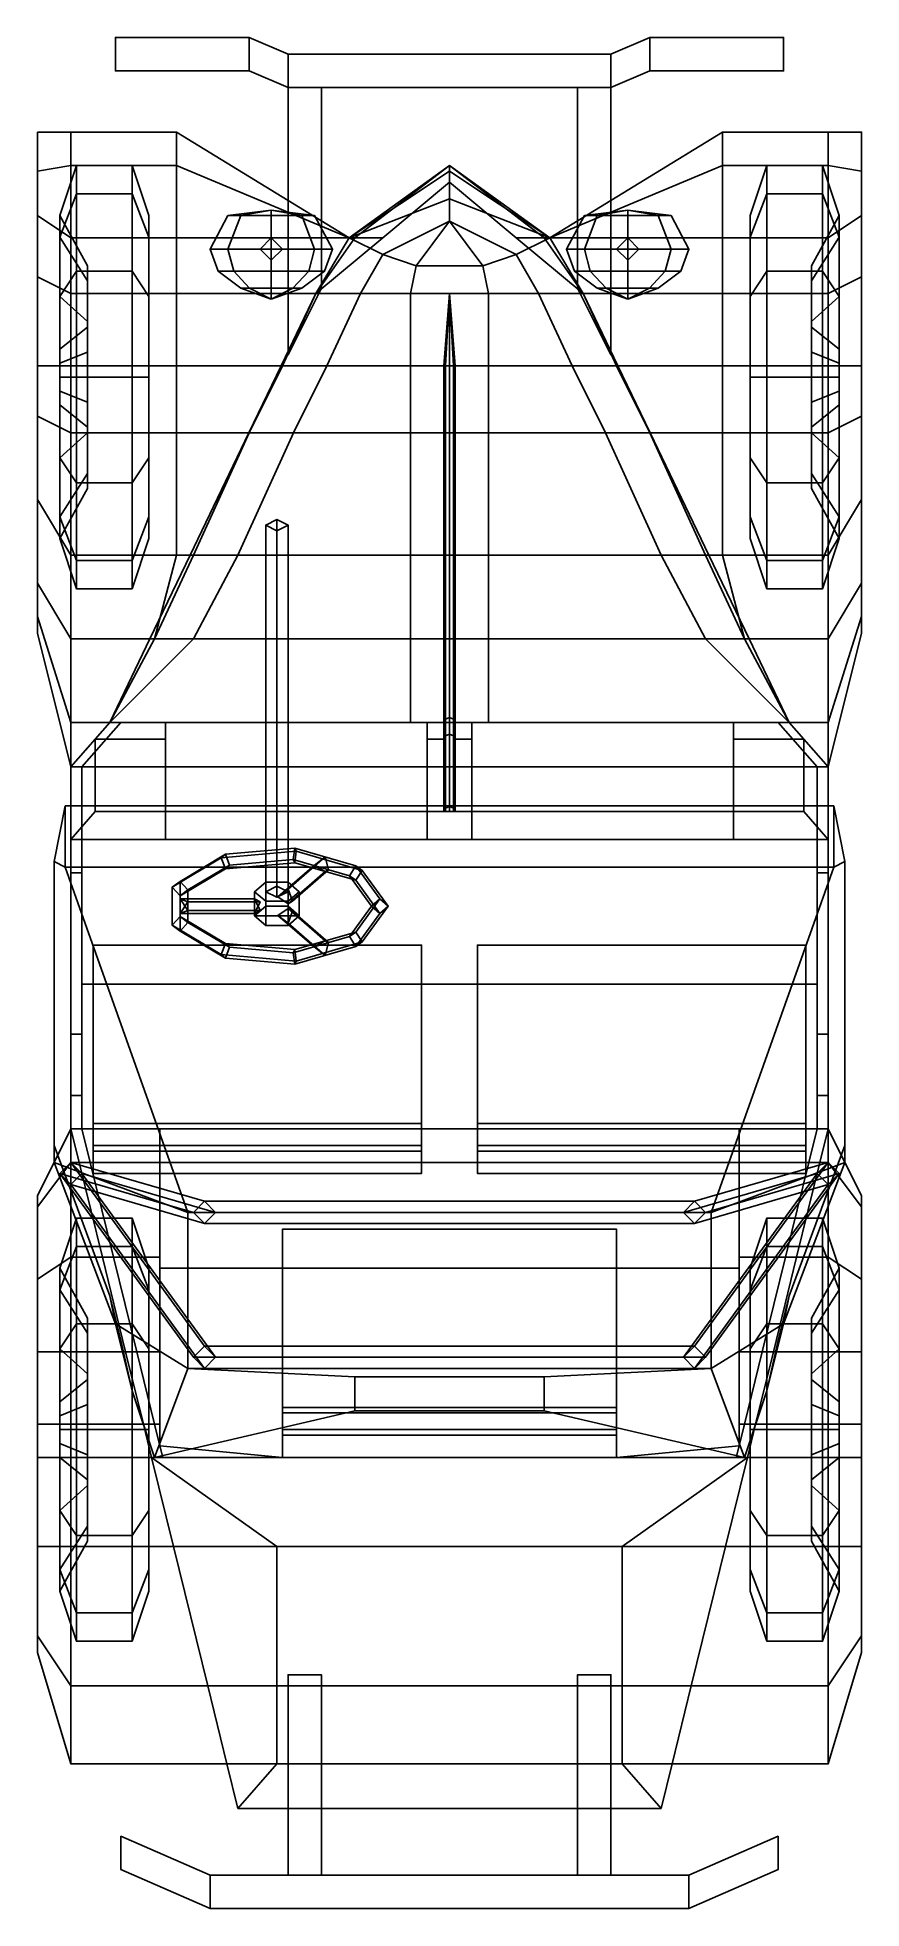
# Model space of a CAD drawing. Header units: millimetres. Extents: x -0.74 to 3, y -1.8 to 7.
# Drawn here: x -0.74 to 0.74, y -1.8 to 1.56 of the extents above.
import ezdxf

# ---------------------------------------------------------------- set-up
doc = ezdxf.new("R2010")
doc.units = ezdxf.units.MM
for name, color, linetype in [('fenders', 1, 'Continuous'), ('internals', 3, 'Continuous'), ('seats', 3, 'Continuous'), ('tent', 3, 'Continuous'), ('wheels', 2, 'Continuous')]:
    doc.layers.add(name, color=color, linetype=linetype)

msp = doc.modelspace()

# ---------------------------------------------------------------- linework, layer by layer
for points in [[(-0.36, 1.56, 0.58), (-0.36, 1.56, 0.5), (-0.6, 1.56, 0.5), (-0.6, 1.56, 0.58)], [(-0.6, 1.56, 0.5), (-0.36, 1.56, 0.5), (-0.36, 1.5, 0.5), (-0.6, 1.5, 0.5)], [(-0.6, 1.5, 0.58), (-0.36, 1.5, 0.58), (-0.36, 1.56, 0.58), (-0.6, 1.56, 0.58)], [(-0.6, 1.56, 0.58), (-0.6, 1.56, 0.5), (-0.6, 1.5, 0.5), (-0.6, 1.5, 0.58)], [(-0.29, 1.53, 0.58), (-0.29, 1.53, 0.5), (-0.36, 1.56, 0.5), (-0.36, 1.56, 0.58)], [(-0.36, 1.56, 0.5), (-0.29, 1.53, 0.5), (-0.29, 1.47, 0.5), (-0.36, 1.5, 0.5)], [(-0.36, 1.5, 0.58), (-0.29, 1.47, 0.58), (-0.29, 1.53, 0.58), (-0.36, 1.56, 0.58)], [(0.29, 1.53, 0.5), (0.29, 1.53, 0.58), (0.36, 1.56, 0.58), (0.36, 1.56, 0.5)], [(0.36, 1.5, 0.5), (0.29, 1.47, 0.5), (0.29, 1.53, 0.5), (0.36, 1.56, 0.5)], [(0.36, 1.56, 0.58), (0.29, 1.53, 0.58), (0.29, 1.47, 0.58), (0.36, 1.5, 0.58)], [(0.36, 1.56, 0.5), (0.36, 1.56, 0.58), (0.6, 1.56, 0.58), (0.6, 1.56, 0.5)], [(0.6, 1.5, 0.5), (0.36, 1.5, 0.5), (0.36, 1.56, 0.5), (0.6, 1.56, 0.5)], [(0.6, 1.56, 0.58), (0.36, 1.56, 0.58), (0.36, 1.5, 0.58), (0.6, 1.5, 0.58)], [(0.6, 1.56, 0.5), (0.6, 1.56, 0.58), (0.6, 1.5, 0.58), (0.6, 1.5, 0.5)], [(0.29, 1.53, 0.58), (0.29, 1.53, 0.5), (-0.29, 1.53, 0.5), (-0.29, 1.53, 0.58)], [(-0.29, 1.53, 0.5), (0.29, 1.53, 0.5), (0.29, 1.47, 0.5), (-0.29, 1.47, 0.5)], [(-0.29, 1.47, 0.58), (0.29, 1.47, 0.58), (0.29, 1.53, 0.58), (-0.29, 1.53, 0.58)], [(-0.6, 1.5, 0.5), (-0.36, 1.5, 0.5), (-0.36, 1.5, 0.58), (-0.6, 1.5, 0.58)], [(-0.36, 1.5, 0.5), (-0.29, 1.47, 0.5), (-0.29, 1.47, 0.58), (-0.36, 1.5, 0.58)], [(0.36, 1.5, 0.58), (0.29, 1.47, 0.58), (0.29, 1.47, 0.5), (0.36, 1.5, 0.5)], [(0.6, 1.5, 0.58), (0.36, 1.5, 0.58), (0.36, 1.5, 0.5), (0.6, 1.5, 0.5)], [(-0.23, 1.47, 0.5), (-0.23, 1.11, 0.5), (-0.29, 0.99, 0.5), (-0.29, 1.47, 0.5)], [(-0.29, 1.47, 0.58), (-0.29, 0.99, 0.58), (-0.23, 1.11, 0.58), (-0.23, 1.47, 0.58)], [(-0.29, 1.47, 0.5), (-0.29, 0.99, 0.5), (-0.29, 0.99, 0.58), (-0.29, 1.47, 0.58)], [(-0.29, 1.47, 0.5), (0.29, 1.47, 0.5), (0.29, 1.47, 0.58), (-0.29, 1.47, 0.58)], [(-0.23, 1.11, 0.58), (-0.23, 1.11, 0.5), (-0.23, 1.47, 0.5), (-0.23, 1.47, 0.58)], [(0.23, 1.47, 0.5), (0.23, 1.11, 0.5), (0.23, 1.11, 0.58), (0.23, 1.47, 0.58)], [(0.29, 1.47, 0.5), (0.29, 0.99, 0.5), (0.23, 1.11, 0.5), (0.23, 1.47, 0.5)], [(0.23, 1.47, 0.58), (0.23, 1.11, 0.58), (0.29, 0.99, 0.58), (0.29, 1.47, 0.58)], [(0.29, 0.99, 0.58), (0.29, 0.99, 0.5), (0.29, 1.47, 0.5), (0.29, 1.47, 0.58)], [(0, 1.33, 0.72), (-0.17, 1.2, 0.72), (-0.18, 1.2, 0.98), (0, 1.33, 0.77)], [(0, 1.33, 0.77), (-0.18, 1.2, 0.98), (-0.18, 1.2, 0.98), (0, 1.32, 0.87)], [(0, 1.32, 0.87), (-0.18, 1.2, 0.98), (-0.18, 1.2, 0.98), (0, 1.27, 0.98)], [(0, 1.3, 0.45), (-0.12, 1.2, 0.45), (-0.17, 1.2, 0.72), (0, 1.33, 0.72)], [(0.18, 1.2, 0.98), (0.17, 1.2, 0.72), (0, 1.33, 0.72), (0, 1.33, 0.77)], [(0.17, 1.2, 0.72), (0.12, 1.2, 0.45), (0, 1.3, 0.45), (0, 1.33, 0.72)], [(0.18, 1.2, 0.98), (0.18, 1.2, 0.98), (0, 1.33, 0.77), (0, 1.32, 0.87)], [(0.18, 1.2, 0.98), (0.18, 1.2, 0.98), (0, 1.32, 0.87), (0, 1.27, 0.98)], [(-0.32, 1.25, 0.84), (-0.375, 1.24, 0.785), (-0.3978, 1.24, 0.84), (-0.32, 1.25, 0.84)], [(-0.32, 1.25, 0.84), (-0.3978, 1.24, 0.84), (-0.375, 1.24, 0.895), (-0.32, 1.25, 0.84)], [(-0.32, 1.25, 0.84), (-0.32, 1.24, 0.7622), (-0.375, 1.24, 0.785), (-0.32, 1.25, 0.84)], [(-0.32, 1.25, 0.84), (-0.375, 1.24, 0.895), (-0.32, 1.24, 0.9178), (-0.32, 1.25, 0.84)], [(-0.32, 1.25, 0.84), (-0.2422, 1.24, 0.84), (-0.265, 1.24, 0.785), (-0.32, 1.25, 0.84)], [(-0.32, 1.25, 0.84), (-0.265, 1.24, 0.785), (-0.32, 1.24, 0.7622), (-0.32, 1.25, 0.84)], [(-0.32, 1.25, 0.84), (-0.32, 1.24, 0.9178), (-0.265, 1.24, 0.895), (-0.32, 1.25, 0.84)], [(-0.32, 1.25, 0.84), (-0.265, 1.24, 0.895), (-0.2422, 1.24, 0.84), (-0.32, 1.25, 0.84)], [(0, 1.27, 0.98), (-0.18, 1.2, 0.98), (-0.12, 1.17, 1.05), (0, 1.23, 1.04)], [(0.12, 1.17, 1.05), (0.18, 1.2, 0.98), (0, 1.27, 0.98), (0, 1.23, 1.04)], [(0.32, 1.25, 0.84), (0.265, 1.24, 0.785), (0.2422, 1.24, 0.84), (0.32, 1.25, 0.84)], [(0.32, 1.25, 0.84), (0.2422, 1.24, 0.84), (0.265, 1.24, 0.895), (0.32, 1.25, 0.84)], [(0.32, 1.25, 0.84), (0.32, 1.24, 0.7622), (0.265, 1.24, 0.785), (0.32, 1.25, 0.84)], [(0.32, 1.25, 0.84), (0.265, 1.24, 0.895), (0.32, 1.24, 0.9178), (0.32, 1.25, 0.84)], [(0.32, 1.25, 0.84), (0.3978, 1.24, 0.84), (0.375, 1.24, 0.785), (0.32, 1.25, 0.84)], [(0.32, 1.25, 0.84), (0.375, 1.24, 0.785), (0.32, 1.24, 0.7622), (0.32, 1.25, 0.84)], [(0.32, 1.25, 0.84), (0.32, 1.24, 0.9178), (0.375, 1.24, 0.895), (0.32, 1.25, 0.84)], [(0.32, 1.25, 0.84), (0.375, 1.24, 0.895), (0.3978, 1.24, 0.84), (0.32, 1.25, 0.84)], [(-0.375, 1.24, 0.785), (-0.3978, 1.18, 0.7622), (-0.43, 1.18, 0.84), (-0.3978, 1.24, 0.84)], [(-0.3978, 1.24, 0.84), (-0.43, 1.18, 0.84), (-0.3978, 1.18, 0.9178), (-0.375, 1.24, 0.895)], [(-0.32, 1.24, 0.7622), (-0.32, 1.18, 0.73), (-0.3978, 1.18, 0.7622), (-0.375, 1.24, 0.785)], [(-0.375, 1.24, 0.895), (-0.3978, 1.18, 0.9178), (-0.32, 1.18, 0.95), (-0.32, 1.24, 0.9178)], [(-0.265, 1.24, 0.785), (-0.2422, 1.18, 0.7622), (-0.32, 1.18, 0.73), (-0.32, 1.24, 0.7622)], [(-0.32, 1.24, 0.9178), (-0.32, 1.18, 0.95), (-0.2422, 1.18, 0.9178), (-0.265, 1.24, 0.895)], [(-0.2422, 1.24, 0.84), (-0.21, 1.18, 0.84), (-0.2422, 1.18, 0.7622), (-0.265, 1.24, 0.785)], [(-0.265, 1.24, 0.895), (-0.2422, 1.18, 0.9178), (-0.21, 1.18, 0.84), (-0.2422, 1.24, 0.84)], [(-0.12, 1.17, 1.05), (-0.06, 1.15, 1.08), (0, 1.23, 1.04)], [(-0.06, 1.15, 1.08), (0.06, 1.15, 1.08), (0, 1.23, 1.04)], [(0.06, 1.15, 1.08), (0.12, 1.17, 1.05), (0, 1.23, 1.04)], [(0.265, 1.24, 0.785), (0.2422, 1.18, 0.7622), (0.21, 1.18, 0.84), (0.2422, 1.24, 0.84)], [(0.2422, 1.24, 0.84), (0.21, 1.18, 0.84), (0.2422, 1.18, 0.9178), (0.265, 1.24, 0.895)], [(0.32, 1.24, 0.7622), (0.32, 1.18, 0.73), (0.2422, 1.18, 0.7622), (0.265, 1.24, 0.785)], [(0.265, 1.24, 0.895), (0.2422, 1.18, 0.9178), (0.32, 1.18, 0.95), (0.32, 1.24, 0.9178)], [(0.375, 1.24, 0.785), (0.3978, 1.18, 0.7622), (0.32, 1.18, 0.73), (0.32, 1.24, 0.7622)], [(0.32, 1.24, 0.9178), (0.32, 1.18, 0.95), (0.3978, 1.18, 0.9178), (0.375, 1.24, 0.895)], [(0.3978, 1.24, 0.84), (0.43, 1.18, 0.84), (0.3978, 1.18, 0.7622), (0.375, 1.24, 0.785)], [(0.375, 1.24, 0.895), (0.3978, 1.18, 0.9178), (0.43, 1.18, 0.84), (0.3978, 1.24, 0.84)], [(-0.4153, 1.14, 0.84), (-0.43, 1.18, 0.84), (-0.3978, 1.18, 0.7622), (-0.3874, 1.14, 0.7726)], [(-0.3874, 1.14, 0.9074), (-0.3978, 1.18, 0.9178), (-0.43, 1.18, 0.84), (-0.4153, 1.14, 0.84)], [(-0.3874, 1.14, 0.7726), (-0.3978, 1.18, 0.7622), (-0.32, 1.18, 0.73), (-0.32, 1.14, 0.7447)], [(-0.32, 1.14, 0.9353), (-0.32, 1.18, 0.95), (-0.3978, 1.18, 0.9178), (-0.3874, 1.14, 0.9074)], [(-0.32, 1.2, 0.7), (-0.34, 1.18, 0.7), (-0.34, 1.18, 0.74), (-0.32, 1.2, 0.75)], [(-0.34, 1.18, 0.7), (-0.32, 1.16, 0.7), (-0.32, 1.16, 0.74), (-0.34, 1.18, 0.74)], [(-0.3, 1.18, 0.7), (-0.32, 1.2, 0.7), (-0.32, 1.2, 0.75), (-0.3, 1.18, 0.74)], [(-0.32, 1.16, 0.7), (-0.3, 1.18, 0.7), (-0.3, 1.18, 0.74), (-0.32, 1.16, 0.74)], [(-0.32, 1.14, 0.7447), (-0.32, 1.18, 0.73), (-0.2422, 1.18, 0.7622), (-0.2526, 1.14, 0.7726)], [(-0.2526, 1.14, 0.9074), (-0.2422, 1.18, 0.9178), (-0.32, 1.18, 0.95), (-0.32, 1.14, 0.9353)], [(-0.2526, 1.14, 0.7726), (-0.2422, 1.18, 0.7622), (-0.21, 1.18, 0.84), (-0.2247, 1.14, 0.84)], [(-0.2247, 1.14, 0.84), (-0.21, 1.18, 0.84), (-0.2422, 1.18, 0.9178), (-0.2526, 1.14, 0.9074)], [(-0.18, 1.2, 0.98), (-0.24, 1.1, 0.98), (-0.16, 1.1, 1.07), (-0.12, 1.17, 1.05)], [(-0.17, 1.2, 0.72), (-0.24, 1.1, 0.45), (-0.24, 1.1, 0.98), (-0.18, 1.2, 0.98)], [(-0.12, 1.2, 0.45), (-0.24, 1.1, 0.45), (-0.17, 1.2, 0.72)], [(0.16, 1.1, 1.07), (0.24, 1.1, 0.98), (0.18, 1.2, 0.98), (0.12, 1.17, 1.05)], [(0.17, 1.2, 0.72), (0.24, 1.1, 0.45), (0.12, 1.2, 0.45), (0.17, 1.2, 0.72)], [(0.24, 1.1, 0.98), (0.24, 1.1, 0.45), (0.17, 1.2, 0.72), (0.18, 1.2, 0.98)], [(0.2247, 1.14, 0.84), (0.21, 1.18, 0.84), (0.2422, 1.18, 0.7622), (0.2526, 1.14, 0.7726)], [(0.2526, 1.14, 0.9074), (0.2422, 1.18, 0.9178), (0.21, 1.18, 0.84), (0.2247, 1.14, 0.84)], [(0.2526, 1.14, 0.7726), (0.2422, 1.18, 0.7622), (0.32, 1.18, 0.73), (0.32, 1.14, 0.7447)], [(0.32, 1.14, 0.9353), (0.32, 1.18, 0.95), (0.2422, 1.18, 0.9178), (0.2526, 1.14, 0.9074)], [(0.32, 1.2, 0.7), (0.3, 1.18, 0.7), (0.3, 1.18, 0.74), (0.32, 1.2, 0.75)], [(0.3, 1.18, 0.7), (0.32, 1.16, 0.7), (0.32, 1.16, 0.74), (0.3, 1.18, 0.74)], [(0.34, 1.18, 0.7), (0.32, 1.2, 0.7), (0.32, 1.2, 0.75), (0.34, 1.18, 0.74)], [(0.32, 1.16, 0.7), (0.34, 1.18, 0.7), (0.34, 1.18, 0.74), (0.32, 1.16, 0.74)], [(0.32, 1.14, 0.7447), (0.32, 1.18, 0.73), (0.3978, 1.18, 0.7622), (0.3874, 1.14, 0.7726)], [(0.3874, 1.14, 0.9074), (0.3978, 1.18, 0.9178), (0.32, 1.18, 0.95), (0.32, 1.14, 0.9353)], [(0.3874, 1.14, 0.7726), (0.3978, 1.18, 0.7622), (0.43, 1.18, 0.84), (0.4153, 1.14, 0.84)], [(0.4153, 1.14, 0.84), (0.43, 1.18, 0.84), (0.3978, 1.18, 0.9178), (0.3874, 1.14, 0.9074)], [(-0.16, 1.1, 1.07), (-0.07, 1.1, 1.09), (-0.06, 1.15, 1.08), (-0.12, 1.17, 1.05)], [(-0.07, 1.1, 1.09), (0.07, 1.1, 1.09), (0.06, 1.15, 1.08), (-0.06, 1.15, 1.08)], [(0.06, 1.15, 1.08), (0.07, 1.1, 1.09), (0.16, 1.1, 1.07), (0.12, 1.17, 1.05)], [(-0.375, 1.11, 0.84), (-0.4153, 1.14, 0.84), (-0.3874, 1.14, 0.7726), (-0.3589, 1.11, 0.8011)], [(-0.3589, 1.11, 0.8789), (-0.3874, 1.14, 0.9074), (-0.4153, 1.14, 0.84), (-0.375, 1.11, 0.84)], [(-0.3589, 1.11, 0.8011), (-0.3874, 1.14, 0.7726), (-0.32, 1.14, 0.7447), (-0.32, 1.11, 0.785)], [(-0.32, 1.11, 0.895), (-0.32, 1.14, 0.9353), (-0.3874, 1.14, 0.9074), (-0.3589, 1.11, 0.8789)], [(-0.32, 1.09, 0.84), (-0.375, 1.11, 0.84), (-0.3589, 1.11, 0.8011), (-0.32, 1.09, 0.84)], [(-0.32, 1.09, 0.84), (-0.3589, 1.11, 0.8789), (-0.375, 1.11, 0.84), (-0.32, 1.09, 0.84)], [(-0.32, 1.09, 0.84), (-0.3589, 1.11, 0.8011), (-0.32, 1.11, 0.785), (-0.32, 1.09, 0.84)], [(-0.32, 1.09, 0.84), (-0.32, 1.11, 0.895), (-0.3589, 1.11, 0.8789), (-0.32, 1.09, 0.84)], [(-0.32, 1.11, 0.785), (-0.32, 1.14, 0.7447), (-0.2526, 1.14, 0.7726), (-0.2811, 1.11, 0.8011)], [(-0.2811, 1.11, 0.8789), (-0.2526, 1.14, 0.9074), (-0.32, 1.14, 0.9353), (-0.32, 1.11, 0.895)], [(-0.32, 1.09, 0.84), (-0.32, 1.11, 0.785), (-0.2811, 1.11, 0.8011), (-0.32, 1.09, 0.84)], [(-0.32, 1.09, 0.84), (-0.2811, 1.11, 0.8011), (-0.265, 1.11, 0.84), (-0.32, 1.09, 0.84)], [(-0.32, 1.09, 0.84), (-0.265, 1.11, 0.84), (-0.2811, 1.11, 0.8789), (-0.32, 1.09, 0.84)], [(-0.32, 1.09, 0.84), (-0.2811, 1.11, 0.8789), (-0.32, 1.11, 0.895), (-0.32, 1.09, 0.84)], [(-0.2811, 1.11, 0.8011), (-0.2526, 1.14, 0.7726), (-0.2247, 1.14, 0.84), (-0.265, 1.11, 0.84)], [(-0.265, 1.11, 0.84), (-0.2247, 1.14, 0.84), (-0.2526, 1.14, 0.9074), (-0.2811, 1.11, 0.8789)], [(0.265, 1.11, 0.84), (0.2247, 1.14, 0.84), (0.2526, 1.14, 0.7726), (0.2811, 1.11, 0.8011)], [(0.2811, 1.11, 0.8789), (0.2526, 1.14, 0.9074), (0.2247, 1.14, 0.84), (0.265, 1.11, 0.84)], [(0.2811, 1.11, 0.8011), (0.2526, 1.14, 0.7726), (0.32, 1.14, 0.7447), (0.32, 1.11, 0.785)], [(0.32, 1.11, 0.895), (0.32, 1.14, 0.9353), (0.2526, 1.14, 0.9074), (0.2811, 1.11, 0.8789)], [(0.32, 1.09, 0.84), (0.265, 1.11, 0.84), (0.2811, 1.11, 0.8011), (0.32, 1.09, 0.84)], [(0.32, 1.09, 0.84), (0.2811, 1.11, 0.8789), (0.265, 1.11, 0.84), (0.32, 1.09, 0.84)], [(0.32, 1.09, 0.84), (0.2811, 1.11, 0.8011), (0.32, 1.11, 0.785), (0.32, 1.09, 0.84)], [(0.32, 1.09, 0.84), (0.32, 1.11, 0.895), (0.2811, 1.11, 0.8789), (0.32, 1.09, 0.84)], [(0.32, 1.11, 0.785), (0.32, 1.14, 0.7447), (0.3874, 1.14, 0.7726), (0.3589, 1.11, 0.8011)], [(0.3589, 1.11, 0.8789), (0.3874, 1.14, 0.9074), (0.32, 1.14, 0.9353), (0.32, 1.11, 0.895)], [(0.32, 1.09, 0.84), (0.32, 1.11, 0.785), (0.3589, 1.11, 0.8011), (0.32, 1.09, 0.84)], [(0.32, 1.09, 0.84), (0.3589, 1.11, 0.8011), (0.375, 1.11, 0.84), (0.32, 1.09, 0.84)], [(0.32, 1.09, 0.84), (0.375, 1.11, 0.84), (0.3589, 1.11, 0.8789), (0.32, 1.09, 0.84)], [(0.32, 1.09, 0.84), (0.3589, 1.11, 0.8789), (0.32, 1.11, 0.895), (0.32, 1.09, 0.84)], [(0.3589, 1.11, 0.8011), (0.3874, 1.14, 0.7726), (0.4153, 1.14, 0.84), (0.375, 1.11, 0.84)], [(0.375, 1.11, 0.84), (0.4153, 1.14, 0.84), (0.3874, 1.14, 0.9074), (0.3589, 1.11, 0.8789)], [(-0.24, 1.1, 0.98), (-0.24, 1.1, 0.45), (-0.3025, 0.97, 0.45), (-0.3025, 0.97, 0.98)], [(-0.16, 1.1, 1.07), (-0.24, 1.1, 0.98), (-0.3025, 0.97, 0.98), (-0.22, 0.97, 1.07)], [(-0.07, 0.97, 1.1), (-0.07, 1.1, 1.09), (-0.16, 1.1, 1.07), (-0.22, 0.97, 1.07)], [(-0.01, 0.97, 1.1), (0, 1.1, 1.09), (-0.07, 1.1, 1.09), (-0.07, 0.97, 1.1)], [(0, 1.1, 1.09), (0, 1.1, 1.09), (-0.01, 0.97, 1.1), (-0.0071, 0.97, 1.1071)], [(0, 1.1, 1.09), (0, 1.1, 1.09), (-0.0071, 0.97, 1.1071), (0, 0.97, 1.11)], [(0.07, 0.97, 1.1), (0.07, 1.1, 1.09), (0, 1.1, 1.09), (0.01, 0.97, 1.1)], [(0, 1.1, 1.09), (0, 1.1, 1.09), (0, 0.97, 1.11), (0.0071, 0.97, 1.1071)], [(0, 1.1, 1.09), (0, 1.1, 1.09), (0.0071, 0.97, 1.1071), (0.01, 0.97, 1.1)], [(0.16, 1.1, 1.07), (0.07, 1.1, 1.09), (0.07, 0.97, 1.1), (0.22, 0.97, 1.07)], [(0.3025, 0.97, 0.98), (0.24, 1.1, 0.98), (0.16, 1.1, 1.07), (0.22, 0.97, 1.07)], [(0.3025, 0.97, 0.45), (0.24, 1.1, 0.45), (0.24, 1.1, 0.98), (0.3025, 0.97, 0.98)], [(-0.3025, 0.97, 0.98), (-0.3025, 0.97, 0.45), (-0.3601, 0.85, 0.45), (-0.3601, 0.85, 0.98)], [(-0.22, 0.97, 1.07), (-0.3025, 0.97, 0.98), (-0.3601, 0.85, 0.98), (-0.28, 0.85, 1.07)], [(-0.07, 0.85, 1.1), (-0.07, 0.97, 1.1), (-0.22, 0.97, 1.07), (-0.28, 0.85, 1.07)], [(-0.01, 0.85, 1.1), (-0.01, 0.97, 1.1), (-0.07, 0.97, 1.1), (-0.07, 0.85, 1.1)], [(-0.0071, 0.97, 1.1071), (-0.01, 0.97, 1.1), (-0.01, 0.85, 1.1), (-0.0071, 0.85, 1.1071)], [(0, 0.97, 1.11), (-0.0071, 0.97, 1.1071), (-0.0071, 0.85, 1.1071), (0, 0.85, 1.11)], [(0.0071, 0.97, 1.1071), (0, 0.97, 1.11), (0, 0.85, 1.11), (0.0071, 0.85, 1.1071)], [(0.01, 0.97, 1.1), (0.0071, 0.97, 1.1071), (0.0071, 0.85, 1.1071), (0.01, 0.85, 1.1)], [(0.07, 0.85, 1.1), (0.07, 0.97, 1.1), (0.01, 0.97, 1.1), (0.01, 0.85, 1.1)], [(0.22, 0.97, 1.07), (0.07, 0.97, 1.1), (0.07, 0.85, 1.1), (0.28, 0.85, 1.07)], [(0.3601, 0.85, 0.98), (0.3025, 0.97, 0.98), (0.22, 0.97, 1.07), (0.28, 0.85, 1.07)], [(0.3601, 0.85, 0.45), (0.3025, 0.97, 0.45), (0.3025, 0.97, 0.98), (0.3601, 0.85, 0.98)], [(-0.3601, 0.85, 0.98), (-0.3601, 0.85, 0.45), (-0.4658, 0.63, 0.38), (-0.4658, 0.63, 0.98)], [(-0.28, 0.85, 1.07), (-0.3601, 0.85, 0.98), (-0.4658, 0.63, 0.98), (-0.38, 0.63, 1.07)], [(-0.07, 0.63, 1.11), (-0.07, 0.85, 1.1), (-0.28, 0.85, 1.07), (-0.38, 0.63, 1.07)], [(-0.01, 0.63, 1.11), (-0.01, 0.85, 1.1), (-0.07, 0.85, 1.1), (-0.07, 0.63, 1.11)], [(-0.0071, 0.85, 1.1071), (-0.01, 0.85, 1.1), (-0.01, 0.63, 1.11), (-0.0071, 0.63, 1.1171)], [(0, 0.85, 1.11), (-0.0071, 0.85, 1.1071), (-0.0071, 0.63, 1.1171), (0, 0.63, 1.12)], [(0.0071, 0.85, 1.1071), (0, 0.85, 1.11), (0, 0.63, 1.12), (0.0071, 0.63, 1.1171)], [(0.01, 0.85, 1.1), (0.0071, 0.85, 1.1071), (0.0071, 0.63, 1.1171), (0.01, 0.63, 1.11)], [(0.07, 0.63, 1.11), (0.07, 0.85, 1.1), (0.01, 0.85, 1.1), (0.01, 0.63, 1.11)], [(0.28, 0.85, 1.07), (0.07, 0.85, 1.1), (0.07, 0.63, 1.11), (0.38, 0.63, 1.07)], [(0.4658, 0.63, 0.98), (0.3601, 0.85, 0.98), (0.28, 0.85, 1.07), (0.38, 0.63, 1.07)], [(0.4658, 0.63, 0.38), (0.3601, 0.85, 0.45), (0.3601, 0.85, 0.98), (0.4658, 0.63, 0.98)], [(-0.31, 0.6942, 0.6923), (-0.33, 0.6842, 0.675), (-0.33, 0.026, 1.055), (-0.31, 0.036, 1.0723)], [(-0.33, 0.6842, 0.675), (-0.31, 0.6742, 0.6577), (-0.31, 0.016, 1.0377), (-0.33, 0.026, 1.055)], [(-0.29, 0.6842, 0.675), (-0.31, 0.6942, 0.6923), (-0.31, 0.036, 1.0723), (-0.29, 0.026, 1.055)], [(-0.31, 0.6742, 0.6577), (-0.29, 0.6842, 0.675), (-0.29, 0.026, 1.055), (-0.31, 0.016, 1.0377)], [(-0.4658, 0.63, 0.98), (-0.4658, 0.63, 0.38), (-0.5379, 0.48, 0.32), (-0.5379, 0.48, 0.98)], [(-0.38, 0.63, 1.07), (-0.4658, 0.63, 0.98), (-0.5379, 0.48, 0.98), (-0.46, 0.48, 1.07)], [(-0.07, 0.48, 1.12), (-0.07, 0.63, 1.11), (-0.38, 0.63, 1.07), (-0.46, 0.48, 1.07)], [(-0.01, 0.48, 1.12), (-0.01, 0.63, 1.11), (-0.07, 0.63, 1.11), (-0.07, 0.48, 1.12)], [(-0.0071, 0.63, 1.1171), (-0.01, 0.63, 1.11), (-0.01, 0.48, 1.12), (-0.0071, 0.48, 1.1271)], [(0, 0.63, 1.12), (-0.0071, 0.63, 1.1171), (-0.0071, 0.48, 1.1271), (0, 0.48, 1.13)], [(0.0071, 0.63, 1.1171), (0, 0.63, 1.12), (0, 0.48, 1.13), (0.0071, 0.48, 1.1271)], [(0.01, 0.63, 1.11), (0.0071, 0.63, 1.1171), (0.0071, 0.48, 1.1271), (0.01, 0.48, 1.12)], [(0.07, 0.48, 1.12), (0.07, 0.63, 1.11), (0.01, 0.63, 1.11), (0.01, 0.48, 1.12)], [(0.38, 0.63, 1.07), (0.07, 0.63, 1.11), (0.07, 0.48, 1.12), (0.46, 0.48, 1.07)], [(0.5379, 0.48, 0.98), (0.4658, 0.63, 0.98), (0.38, 0.63, 1.07), (0.46, 0.48, 1.07)], [(0.5379, 0.48, 0.32), (0.4658, 0.63, 0.38), (0.4658, 0.63, 0.98), (0.5379, 0.48, 0.98)], [(-0.5379, 0.48, 0.98), (-0.5379, 0.48, 0.32), (-0.61, 0.33, 0.32), (-0.61, 0.33, 0.98)], [(-0.46, 0.48, 1.07), (-0.5379, 0.48, 0.98), (-0.61, 0.33, 0.98), (-0.61, 0.33, 1.07)], [(-0.07, 0.33, 1.13), (-0.07, 0.48, 1.12), (-0.46, 0.48, 1.07), (-0.61, 0.33, 1.07)], [(-0.01, 0.33, 1.13), (-0.01, 0.48, 1.12), (-0.07, 0.48, 1.12), (-0.07, 0.33, 1.13)], [(-0.0071, 0.48, 1.1271), (-0.01, 0.48, 1.12), (-0.01, 0.33, 1.13), (-0.0071, 0.3361, 1.1435)], [(0, 0.48, 1.13), (-0.0071, 0.48, 1.1271), (-0.0071, 0.3361, 1.1435), (0, 0.3387, 1.145)], [(0.0071, 0.48, 1.1271), (0, 0.48, 1.13), (0, 0.3387, 1.145), (0.0071, 0.3361, 1.1435)], [(0.01, 0.48, 1.12), (0.0071, 0.48, 1.1271), (0.0071, 0.3361, 1.1435), (0.01, 0.33, 1.13)], [(0.07, 0.33, 1.13), (0.07, 0.48, 1.12), (0.01, 0.48, 1.12), (0.01, 0.33, 1.13)], [(0.46, 0.48, 1.07), (0.07, 0.48, 1.12), (0.07, 0.33, 1.13), (0.61, 0.33, 1.07)], [(0.61, 0.33, 0.98), (0.5379, 0.48, 0.98), (0.46, 0.48, 1.07), (0.61, 0.33, 1.07)], [(0.61, 0.33, 0.32), (0.5379, 0.48, 0.32), (0.5379, 0.48, 0.98), (0.61, 0.33, 0.98)], [(-0.0071, 0.3361, 1.1435), (-0.01, 0.33, 1.14), (-0.01, 0.3, 1.19), (-0.0071, 0.3061, 1.1935)], [(-0.0071, 0.3361, 1.1435), (-0.01, 0.33, 1.13), (-0.01, 0.33, 1.14), (-0.0071, 0.3361, 1.1435)], [(0, 0.3387, 1.145), (-0.0071, 0.3361, 1.1435), (-0.0071, 0.3061, 1.1935), (0, 0.3087, 1.195)], [(0.0071, 0.3361, 1.1435), (0, 0.3387, 1.145), (0, 0.3087, 1.195), (0.0071, 0.3061, 1.1935)], [(0.01, 0.33, 1.14), (0.0071, 0.3361, 1.1435), (0.0071, 0.3061, 1.1935), (0.01, 0.3, 1.19)], [(0.01, 0.33, 1.13), (0.0071, 0.3361, 1.1435), (0.0071, 0.3361, 1.1435), (0.01, 0.33, 1.14)], [(-0.61, 0.33, 0.32), (-0.68, 0.25, 0.32), (-0.68, 0.25, 1.07), (-0.61, 0.33, 1.13)], [(-0.61, 0.33, 1.13), (-0.68, 0.25, 1.07), (-0.68, 0.25, 1.19), (-0.6362, 0.3, 1.19)], [(-0.59, 0.33, 0.37), (-0.66, 0.25, 0.37), (0.66, 0.25, 0.37), (0.59, 0.33, 0.37)], [(-0.51, 0.3, 1.19), (-0.51, 0.33, 1.13), (-0.61, 0.33, 1.13), (-0.6362, 0.3, 1.19)], [(-0.07, 0.33, 1.13), (-0.07, 0.33, 1.13), (-0.61, 0.33, 1.07), (-0.61, 0.33, 1.13)], [(-0.51, 0.33, 1.13), (-0.51, 0.25, 1.07), (-0.04, 0.25, 1.07), (-0.04, 0.33, 1.13)], [(-0.51, 0.25, 1.19), (-0.51, 0.25, 1.07), (-0.51, 0.33, 1.13), (-0.51, 0.3, 1.19)], [(-0.04, 0.33, 1.13), (-0.04, 0.25, 1.07), (-0.04, 0.25, 1.19), (-0.04, 0.3, 1.19)], [(-0.01, 0.3, 1.19), (-0.01, 0.33, 1.14), (-0.04, 0.33, 1.13), (-0.04, 0.3, 1.19)], [(-0.01, 0.33, 1.13), (-0.04, 0.33, 1.13), (-0.01, 0.33, 1.14), (-0.01, 0.33, 1.13)], [(-0.0071, 0.3061, 1.1935), (-0.01, 0.3, 1.19), (-0.01, 0.17, 1.45), (-0.0071, 0.1761, 1.4535)], [(0, 0.3087, 1.195), (-0.0071, 0.3061, 1.1935), (-0.0071, 0.1761, 1.4535), (0, 0.1787, 1.455)], [(0.0071, 0.3061, 1.1935), (0, 0.3087, 1.195), (0, 0.1787, 1.455), (0.0071, 0.1761, 1.4535)], [(0.01, 0.3, 1.19), (0.0071, 0.3061, 1.1935), (0.0071, 0.1761, 1.4535), (0.01, 0.17, 1.45)], [(0.04, 0.3, 1.19), (0.04, 0.33, 1.13), (0.01, 0.33, 1.14), (0.01, 0.3, 1.19)], [(0.04, 0.33, 1.13), (0.01, 0.33, 1.13), (0.01, 0.33, 1.13), (0.01, 0.33, 1.14)], [(0.04, 0.25, 1.19), (0.04, 0.25, 1.07), (0.04, 0.33, 1.13), (0.04, 0.3, 1.19)], [(0.04, 0.33, 1.13), (0.04, 0.25, 1.07), (0.51, 0.25, 1.07), (0.51, 0.33, 1.13)], [(0.51, 0.33, 1.13), (0.51, 0.25, 1.07), (0.51, 0.25, 1.19), (0.51, 0.3, 1.19)], [(0.6362, 0.3, 1.19), (0.61, 0.33, 1.13), (0.51, 0.33, 1.13), (0.51, 0.3, 1.19)], [(0.68, 0.25, 1.07), (0.68, 0.25, 0.32), (0.61, 0.33, 0.32), (0.61, 0.33, 1.13)], [(0.68, 0.25, 1.19), (0.68, 0.25, 1.07), (0.61, 0.33, 1.13), (0.6362, 0.3, 1.19)], [(-0.6362, 0.3, 1.19), (-0.68, 0.25, 1.19), (-0.68, 0.12, 1.45), (-0.6362, 0.17, 1.45)], [(-0.51, 0.17, 1.45), (-0.51, 0.3, 1.19), (-0.6362, 0.3, 1.19), (-0.6362, 0.17, 1.45)], [(-0.51, 0.12, 1.45), (-0.51, 0.25, 1.19), (-0.51, 0.3, 1.19), (-0.51, 0.17, 1.45)], [(-0.04, 0.3, 1.19), (-0.04, 0.25, 1.19), (-0.04, 0.12, 1.45), (-0.04, 0.17, 1.45)], [(-0.01, 0.17, 1.45), (-0.01, 0.3, 1.19), (-0.04, 0.3, 1.19), (-0.04, 0.17, 1.45)], [(0.04, 0.17, 1.45), (0.04, 0.3, 1.19), (0.01, 0.3, 1.19), (0.01, 0.17, 1.45)], [(0.04, 0.12, 1.45), (0.04, 0.25, 1.19), (0.04, 0.3, 1.19), (0.04, 0.17, 1.45)], [(0.51, 0.3, 1.19), (0.51, 0.25, 1.19), (0.51, 0.12, 1.45), (0.51, 0.17, 1.45)], [(0.6362, 0.17, 1.45), (0.6362, 0.3, 1.19), (0.51, 0.3, 1.19), (0.51, 0.17, 1.45)], [(0.68, 0.12, 1.45), (0.68, 0.25, 1.19), (0.6362, 0.3, 1.19), (0.6362, 0.17, 1.45)], [(-0.68, 0.25, 0.32), (-0.68, -0.4, 0.32), (-0.68, -0.4, 0.37), (-0.68, 0.25, 0.37)], [(-0.68, 0.06, 0.93), (-0.68, 0.25, 0.37), (-0.68, -0.4, 0.37), (-0.68, -0.23, 0.87)], [(-0.68, 0.18, 0.98), (-0.68, 0.25, 0.37), (-0.68, 0.25, 0.37), (-0.68, 0.06, 0.93)], [(-0.68, 0.25, 1.07), (-0.68, 0.25, 0.37), (-0.68, 0.25, 0.37), (-0.68, 0.18, 0.98)], [(-0.66, 0.18, 0.98), (-0.66, 0.25, 1.07), (-0.68, 0.25, 1.07), (-0.68, 0.18, 0.98)], [(0.68, 0.18, 0.98), (0.68, 0.25, 1.07), (0.66, 0.25, 1.07), (0.66, 0.18, 0.98)], [(0.68, -0.4, 0.37), (0.68, -0.4, 0.32), (0.68, 0.25, 0.32), (0.68, 0.25, 0.37)], [(0.68, -0.4, 0.37), (0.68, 0.25, 0.37), (0.68, 0.06, 0.93), (0.68, -0.23, 0.87)], [(0.68, 0.25, 0.37), (0.68, 0.25, 0.37), (0.68, 0.18, 0.98), (0.68, 0.06, 0.93)], [(0.68, 0.25, 0.37), (0.68, 0.25, 0.37), (0.68, 0.25, 1.07), (0.68, 0.18, 0.98)], [(-0.66, 0.06, 0.93), (-0.66, 0.18, 0.98), (-0.68, 0.18, 0.98), (-0.68, 0.06, 0.93)], [(-0.68, 0.12, 1.53), (0.68, 0.12, 1.53), (0.6362, 0.17, 1.53), (-0.6362, 0.17, 1.53)], [(-0.6362, 0.17, 1.45), (-0.68, 0.12, 1.45), (-0.68, 0.12, 1.53), (-0.6362, 0.17, 1.53)], [(-0.6362, 0.17, 1.53), (0.6362, 0.17, 1.53), (0.6362, 0.17, 1.45), (-0.6362, 0.17, 1.45)], [(-0.04, 0.17, 1.45), (-0.04, 0.12, 1.45), (-0.51, 0.12, 1.45), (-0.51, 0.17, 1.45)], [(-0.0071, 0.1761, 1.4535), (-0.01, 0.17, 1.45), (-0.01, 0.17, 1.45), (-0.0071, 0.17, 1.4571)], [(0, 0.1787, 1.455), (-0.0071, 0.1761, 1.4535), (-0.0071, 0.17, 1.4571), (0, 0.17, 1.46)], [(0.0071, 0.1761, 1.4535), (0, 0.1787, 1.455), (0, 0.17, 1.46), (0.0071, 0.17, 1.4571)], [(0.01, 0.17, 1.45), (0.0071, 0.1761, 1.4535), (0.0071, 0.17, 1.4571), (0.01, 0.17, 1.45)], [(0.51, 0.17, 1.45), (0.51, 0.12, 1.45), (0.04, 0.12, 1.45), (0.04, 0.17, 1.45)], [(0.6362, 0.17, 1.53), (0.68, 0.12, 1.53), (0.68, 0.12, 1.45), (0.6362, 0.17, 1.45)], [(0.68, 0.06, 0.93), (0.68, 0.18, 0.98), (0.66, 0.18, 0.98), (0.66, 0.06, 0.93)], [(-0.68, 0.12, 1.45), (0.68, 0.12, 1.45), (0.68, 0.12, 1.53), (-0.68, 0.12, 1.53)], [(-0.4025, 0.0931, 1.2012), (-0.41, 0.0866, 1.22), (-0.2753, 0.0985, 1.2406), (-0.2779, 0.1041, 1.2203)], [(-0.395, 0.0736, 1.1975), (-0.4025, 0.0931, 1.2012), (-0.2779, 0.1041, 1.2203), (-0.2805, 0.0837, 1.215)], [(-0.2805, 0.0837, 1.215), (-0.2779, 0.1041, 1.2203), (-0.1683, 0.0724, 1.1655), (-0.1798, 0.0546, 1.1646)], [(-0.2779, 0.1041, 1.2203), (-0.2753, 0.0985, 1.2406), (-0.1568, 0.0643, 1.1813), (-0.1683, 0.0724, 1.1655)], [(-0.4838, 0.0446, 1.1173), (-0.4979, 0.0342, 1.1292), (-0.41, 0.0866, 1.22), (-0.4025, 0.0931, 1.2012)], [(-0.4979, 0.0342, 1.1292), (-0.4838, 0.0186, 1.1323), (-0.4025, 0.0671, 1.2162), (-0.41, 0.0866, 1.22)], [(-0.4697, 0.0291, 1.1204), (-0.4838, 0.0446, 1.1173), (-0.4025, 0.0931, 1.2012), (-0.395, 0.0736, 1.1975)], [(-0.4838, 0.0186, 1.1323), (-0.4697, 0.0291, 1.1204), (-0.395, 0.0736, 1.1975), (-0.4025, 0.0671, 1.2162)], [(-0.41, 0.0866, 1.22), (-0.4025, 0.0671, 1.2162), (-0.2779, 0.0781, 1.2353), (-0.2753, 0.0985, 1.2406)], [(-0.4025, 0.0671, 1.2162), (-0.395, 0.0736, 1.1975), (-0.2805, 0.0837, 1.215), (-0.2779, 0.0781, 1.2353)], [(-0.29, 0.0303, 1.0925), (-0.308, 0.0167, 1.099), (-0.2431, 0.0729, 1.1963), (-0.2231, 0.0883, 1.1929)], [(-0.308, 0.0167, 1.099), (-0.29, 0.0043, 1.1075), (-0.2231, 0.0623, 1.2079), (-0.2431, 0.0729, 1.1963)], [(-0.282, 0.0092, 1.086), (-0.29, 0.0303, 1.0925), (-0.2231, 0.0883, 1.1929), (-0.2171, 0.0654, 1.1833)], [(-0.2779, 0.0781, 1.2353), (-0.2805, 0.0837, 1.215), (-0.1798, 0.0546, 1.1646), (-0.1683, 0.0465, 1.1805)], [(-0.2753, 0.0985, 1.2406), (-0.2779, 0.0781, 1.2353), (-0.1683, 0.0465, 1.1805), (-0.1568, 0.0643, 1.1813)], [(-0.1798, 0.0546, 1.1646), (-0.1683, 0.0724, 1.1655), (-0.125, 0.013, 1.0625), (-0.14, 0, 1.07)], [(-0.1683, 0.0724, 1.1655), (-0.1568, 0.0643, 1.1813), (-0.11, 0, 1.07), (-0.125, 0.013, 1.0625)], [(-0.66, -0.23, 0.87), (-0.66, 0.06, 0.93), (-0.68, 0.06, 0.93), (-0.68, -0.23, 0.87)], [(-0.4838, -0.0186, 1.0077), (-0.4979, -0.0342, 1.0108), (-0.4979, 0.0342, 1.1292), (-0.4838, 0.0446, 1.1173)], [(-0.4979, -0.0342, 1.0108), (-0.4838, -0.0446, 1.0227), (-0.4838, 0.0186, 1.1323), (-0.4979, 0.0342, 1.1292)], [(-0.4697, -0.0291, 1.0196), (-0.4838, -0.0186, 1.0077), (-0.4838, 0.0446, 1.1173), (-0.4697, 0.0291, 1.1204)], [(-0.33, 0.0433, 1.085), (-0.35, 0.026, 1.055), (-0.35, -0.0173, 1.08), (-0.33, 0, 1.11)], [(-0.29, 0.0433, 1.085), (-0.33, 0.0433, 1.085), (-0.33, 0, 1.11), (-0.29, 0, 1.11)], [(-0.29, 0.0043, 1.1075), (-0.282, 0.0092, 1.086), (-0.2171, 0.0654, 1.1833), (-0.2231, 0.0623, 1.2079)], [(-0.27, 0.026, 1.055), (-0.29, 0.0433, 1.085), (-0.29, 0, 1.11), (-0.27, -0.0173, 1.08)], [(-0.1683, 0.0465, 1.1805), (-0.1798, 0.0546, 1.1646), (-0.14, 0, 1.07), (-0.125, -0.013, 1.0775)], [(-0.1568, 0.0643, 1.1813), (-0.1683, 0.0465, 1.1805), (-0.125, -0.013, 1.0775), (-0.11, 0, 1.07)], [(0.68, -0.23, 0.87), (0.68, 0.06, 0.93), (0.66, 0.06, 0.93), (0.66, -0.23, 0.87)], [(-0.4838, -0.0446, 1.0227), (-0.4697, -0.0291, 1.0196), (-0.4697, 0.0291, 1.1204), (-0.4838, 0.0186, 1.1323)], [(-0.35, 0.013, 1.0625), (-0.34, -0.0075, 1.057), (-0.4697, -0.0075, 1.057), (-0.4838, 0.013, 1.0625)], [(-0.34, 0.0075, 1.083), (-0.35, 0.013, 1.0625), (-0.4838, 0.013, 1.0625), (-0.4697, 0.0075, 1.083)], [(-0.35, -0.013, 1.0775), (-0.34, 0.0075, 1.083), (-0.4697, 0.0075, 1.083), (-0.4838, -0.013, 1.0775)], [(-0.35, 0.026, 1.055), (-0.33, 0.0087, 1.025), (-0.33, -0.0346, 1.05), (-0.35, -0.0173, 1.08)], [(-0.33, 0.0087, 1.025), (-0.29, 0.0087, 1.025), (-0.29, -0.0346, 1.05), (-0.33, -0.0346, 1.05)], [(-0.29, 0.0087, 1.025), (-0.27, 0.026, 1.055), (-0.27, -0.0173, 1.08), (-0.29, -0.0346, 1.05)], [(-0.14, 0, 1.07), (-0.125, 0.013, 1.0625), (-0.1683, -0.0465, 0.9595), (-0.1798, -0.0546, 0.9754)], [(-0.125, -0.013, 1.0775), (-0.14, 0, 1.07), (-0.1798, -0.0546, 0.9754), (-0.1683, -0.0724, 0.9745)], [(-0.125, 0.013, 1.0625), (-0.11, 0, 1.07), (-0.1568, -0.0643, 0.9587), (-0.1683, -0.0465, 0.9595)], [(-0.11, 0, 1.07), (-0.125, -0.013, 1.0775), (-0.1683, -0.0724, 0.9745), (-0.1568, -0.0643, 0.9587)], [(-0.4025, -0.0671, 0.9237), (-0.41, -0.0866, 0.92), (-0.4979, -0.0342, 1.0108), (-0.4838, -0.0186, 1.0077)], [(-0.34, -0.0075, 1.057), (-0.35, -0.013, 1.0775), (-0.4838, -0.013, 1.0775), (-0.4697, -0.0075, 1.057)], [(-0.395, -0.0736, 0.9425), (-0.4025, -0.0671, 0.9237), (-0.4838, -0.0186, 1.0077), (-0.4697, -0.0291, 1.0196)], [(-0.4025, -0.0931, 0.9387), (-0.395, -0.0736, 0.9425), (-0.4697, -0.0291, 1.0196), (-0.4838, -0.0446, 1.0227)], [(-0.29, 0, 1.11), (-0.33, 0, 1.11), (-0.35, -0.0173, 1.08), (-0.27, -0.0173, 1.08)], [(-0.27, -0.0173, 1.08), (-0.35, -0.0173, 1.08), (-0.33, -0.0346, 1.05), (-0.29, -0.0346, 1.05)], [(-0.308, -0.0167, 1.041), (-0.29, -0.0043, 1.0325), (-0.2231, -0.0623, 0.9321), (-0.2431, -0.0729, 0.9437)], [(-0.29, -0.0303, 1.0475), (-0.308, -0.0167, 1.041), (-0.2431, -0.0729, 0.9437), (-0.2231, -0.0883, 0.9471)], [(-0.29, -0.0043, 1.0325), (-0.282, -0.0092, 1.054), (-0.2171, -0.0654, 0.9567), (-0.2231, -0.0623, 0.9321)], [(-0.282, -0.0092, 1.054), (-0.29, -0.0303, 1.0475), (-0.2231, -0.0883, 0.9471), (-0.2171, -0.0654, 0.9567)], [(-0.41, -0.0866, 0.92), (-0.4025, -0.0931, 0.9387), (-0.4838, -0.0446, 1.0227), (-0.4979, -0.0342, 1.0108)], [(-0.2779, -0.0781, 0.9047), (-0.2753, -0.0985, 0.8994), (-0.41, -0.0866, 0.92), (-0.4025, -0.0671, 0.9237)], [(-0.2805, -0.0837, 0.925), (-0.2779, -0.0781, 0.9047), (-0.4025, -0.0671, 0.9237), (-0.395, -0.0736, 0.9425)], [(-0.1798, -0.0546, 0.9754), (-0.1683, -0.0465, 0.9595), (-0.2779, -0.0781, 0.9047), (-0.2805, -0.0837, 0.925)], [(-0.1683, -0.0724, 0.9745), (-0.1798, -0.0546, 0.9754), (-0.2805, -0.0837, 0.925), (-0.2779, -0.1041, 0.9197)], [(-0.1683, -0.0465, 0.9595), (-0.1568, -0.0643, 0.9587), (-0.2753, -0.0985, 0.8994), (-0.2779, -0.0781, 0.9047)], [(-0.1568, -0.0643, 0.9587), (-0.1683, -0.0724, 0.9745), (-0.2779, -0.1041, 0.9197), (-0.2753, -0.0985, 0.8994)], [(-0.2753, -0.0985, 0.8994), (-0.2779, -0.1041, 0.9197), (-0.4025, -0.0931, 0.9387), (-0.41, -0.0866, 0.92)], [(-0.2779, -0.1041, 0.9197), (-0.2805, -0.0837, 0.925), (-0.395, -0.0736, 0.9425), (-0.4025, -0.0931, 0.9387)], [(-0.68, -0.23, 0.87), (-0.68, -0.4, 0.37), (-0.68, -0.4, 0.37), (-0.68, -0.34, 0.87)], [(-0.66, -0.34, 0.87), (-0.66, -0.23, 0.87), (-0.68, -0.23, 0.87), (-0.68, -0.34, 0.87)], [(0.68, -0.34, 0.87), (0.68, -0.23, 0.87), (0.66, -0.23, 0.87), (0.66, -0.34, 0.87)], [(0.68, -0.4, 0.37), (0.68, -0.4, 0.37), (0.68, -0.23, 0.87), (0.68, -0.34, 0.87)], [(-0.66, -0.4, 0.9), (-0.66, -0.34, 0.87), (-0.68, -0.34, 0.87), (-0.68, -0.4, 0.9)], [(-0.68, -0.34, 0.87), (-0.68, -0.4, 0.37), (-0.68, -0.4, 0.37), (-0.68, -0.4, 0.9)], [(0.68, -0.4, 0.9), (0.68, -0.34, 0.87), (0.66, -0.34, 0.87), (0.66, -0.4, 0.9)], [(0.68, -0.4, 0.37), (0.68, -0.4, 0.37), (0.68, -0.34, 0.87), (0.68, -0.4, 0.9)], [(-0.68, -0.4, 0.32), (-0.6652, -0.46, 0.32), (-0.6652, -0.46, 0.37), (-0.68, -0.4, 0.37)], [(-0.68, -0.4, 0.9), (-0.6652, -0.46, 0.93), (-0.6452, -0.46, 0.93), (-0.66, -0.4, 0.9)], [(-0.68, -0.4, 0.37), (-0.6652, -0.46, 0.59), (-0.6652, -0.46, 0.93), (-0.68, -0.4, 0.9)], [(0.66, -0.4, 0.9), (0.6452, -0.46, 0.93), (0.6652, -0.46, 0.93), (0.68, -0.4, 0.9)], [(0.6652, -0.46, 0.37), (0.6652, -0.46, 0.32), (0.68, -0.4, 0.32), (0.68, -0.4, 0.37)], [(0.6652, -0.46, 0.93), (0.6652, -0.46, 0.59), (0.68, -0.4, 0.37), (0.68, -0.4, 0.9)], [(-0.68, -0.46, 1.18), (-0.7, -0.48, 1.17), (-0.46, -0.81, 1.46), (-0.44, -0.79, 1.46)], [(-0.68, -0.46, 0.89), (-0.7, -0.48, 0.89), (-0.7, -0.48, 1.29), (-0.68, -0.46, 1.29)], [(-0.68, -0.46, 1.29), (-0.7, -0.48, 1.29), (-0.46, -0.55, 1.55), (-0.44, -0.53, 1.55)], [(-0.66, -0.48, 1.17), (-0.68, -0.46, 1.18), (-0.44, -0.79, 1.46), (-0.42, -0.81, 1.46)], [(-0.66, -0.48, 0.89), (-0.68, -0.46, 0.89), (-0.68, -0.46, 1.29), (-0.66, -0.48, 1.29)], [(-0.66, -0.48, 1.29), (-0.68, -0.46, 1.29), (-0.44, -0.53, 1.55), (-0.42, -0.55, 1.55)], [(-0.6652, -0.46, 0.37), (-0.6652, -0.46, 0.32), (0.6652, -0.46, 0.32), (0.6652, -0.46, 0.37)], [(-0.6652, -0.46, 0.59), (-0.6234, -0.63, 0.8), (-0.6234, -0.63, 1.01), (-0.6652, -0.46, 0.93)], [(-0.6652, -0.46, 0.93), (-0.6234, -0.63, 1.01), (-0.6034, -0.63, 1.01), (-0.6452, -0.46, 0.93)], [(0.68, -0.46, 1.18), (0.66, -0.48, 1.17), (0.42, -0.81, 1.46), (0.44, -0.79, 1.46)], [(0.68, -0.46, 1.29), (0.66, -0.48, 1.29), (0.42, -0.55, 1.55), (0.44, -0.53, 1.55)], [(0.7, -0.48, 1.17), (0.68, -0.46, 1.18), (0.44, -0.79, 1.46), (0.46, -0.81, 1.46)], [(0.7, -0.48, 1.29), (0.68, -0.46, 1.29), (0.44, -0.53, 1.55), (0.46, -0.55, 1.55)], [(0.6452, -0.46, 0.93), (0.6034, -0.63, 1.01), (0.6234, -0.63, 1.01), (0.6652, -0.46, 0.93)], [(0.6234, -0.63, 1.01), (0.6234, -0.63, 0.8), (0.6652, -0.46, 0.59), (0.6652, -0.46, 0.93)], [(0.68, -0.46, 0.89), (0.66, -0.48, 0.89), (0.66, -0.48, 1.29), (0.68, -0.46, 1.29)], [(0.7, -0.48, 0.89), (0.68, -0.46, 0.89), (0.68, -0.46, 1.29), (0.7, -0.48, 1.29)], [(-0.7, -0.48, 1.17), (-0.68, -0.5, 1.16), (-0.44, -0.83, 1.46), (-0.46, -0.81, 1.46)], [(-0.7, -0.48, 0.89), (-0.68, -0.5, 0.89), (-0.68, -0.5, 1.29), (-0.7, -0.48, 1.29)], [(-0.7, -0.48, 1.29), (-0.68, -0.5, 1.29), (-0.44, -0.57, 1.55), (-0.46, -0.55, 1.55)], [(-0.68, -0.5, 1.16), (-0.66, -0.48, 1.17), (-0.42, -0.81, 1.46), (-0.44, -0.83, 1.46)], [(-0.68, -0.5, 0.89), (-0.66, -0.48, 0.89), (-0.66, -0.48, 1.29), (-0.68, -0.5, 1.29)], [(-0.68, -0.5, 1.29), (-0.66, -0.48, 1.29), (-0.42, -0.55, 1.55), (-0.44, -0.57, 1.55)], [(0.66, -0.48, 1.17), (0.68, -0.5, 1.16), (0.44, -0.83, 1.46), (0.42, -0.81, 1.46)], [(0.66, -0.48, 1.29), (0.68, -0.5, 1.29), (0.44, -0.57, 1.55), (0.42, -0.55, 1.55)], [(0.68, -0.5, 1.16), (0.7, -0.48, 1.17), (0.46, -0.81, 1.46), (0.44, -0.83, 1.46)], [(0.68, -0.5, 1.29), (0.7, -0.48, 1.29), (0.46, -0.55, 1.55), (0.44, -0.57, 1.55)], [(0.66, -0.48, 0.89), (0.68, -0.5, 0.89), (0.68, -0.5, 1.29), (0.66, -0.48, 1.29)], [(0.68, -0.5, 0.89), (0.7, -0.48, 0.89), (0.7, -0.48, 1.29), (0.68, -0.5, 1.29)], [(-0.46, -0.55, 1.59), (-0.44, -0.53, 1.57), (-0.44, -0.53, 1.55), (-0.46, -0.55, 1.55)], [(0.46, -0.55, 1.59), (0.44, -0.53, 1.57), (-0.44, -0.53, 1.57), (-0.46, -0.55, 1.59)], [(-0.44, -0.53, 1.57), (-0.42, -0.55, 1.55), (-0.42, -0.55, 1.55), (-0.44, -0.53, 1.55)], [(0.44, -0.53, 1.57), (0.42, -0.55, 1.55), (-0.42, -0.55, 1.55), (-0.44, -0.53, 1.57)], [(0.42, -0.55, 1.55), (0.44, -0.53, 1.57), (0.44, -0.53, 1.55), (0.42, -0.55, 1.55)], [(0.44, -0.53, 1.57), (0.46, -0.55, 1.59), (0.46, -0.55, 1.55), (0.44, -0.53, 1.55)], [(-0.44, -0.57, 1.57), (-0.46, -0.55, 1.59), (-0.46, -0.55, 1.55), (-0.44, -0.57, 1.55)], [(0.44, -0.57, 1.57), (0.46, -0.55, 1.59), (-0.46, -0.55, 1.59), (-0.44, -0.57, 1.57)], [(-0.42, -0.55, 1.55), (-0.44, -0.57, 1.57), (-0.44, -0.57, 1.55), (-0.42, -0.55, 1.55)], [(0.42, -0.55, 1.55), (0.44, -0.57, 1.57), (-0.44, -0.57, 1.57), (-0.42, -0.55, 1.55)], [(0.44, -0.57, 1.57), (0.42, -0.55, 1.55), (0.42, -0.55, 1.55), (0.44, -0.57, 1.55)], [(0.46, -0.55, 1.59), (0.44, -0.57, 1.57), (0.44, -0.57, 1.55), (0.46, -0.55, 1.55)], [(-0.6234, -0.63, 0.8), (-0.5816, -0.8, 0.87), (-0.5816, -0.8, 1.07), (-0.6234, -0.63, 1.01)], [(-0.6234, -0.63, 1.01), (-0.5816, -0.8, 1.07), (-0.5616, -0.8, 1.07), (-0.6034, -0.63, 1.01)], [(0.6034, -0.63, 1.01), (0.5616, -0.8, 1.07), (0.5816, -0.8, 1.07), (0.6234, -0.63, 1.01)], [(0.5816, -0.8, 1.07), (0.5816, -0.8, 0.87), (0.6234, -0.63, 0.8), (0.6234, -0.63, 1.01)], [(-0.5816, -0.8, 0.87), (-0.5497, -0.93, 0.9), (-0.5497, -0.93, 1.08), (-0.5816, -0.8, 1.07)], [(-0.5816, -0.8, 1.07), (-0.5497, -0.93, 1.08), (-0.5297, -0.93, 1.08), (-0.5616, -0.8, 1.07)], [(0.46, -0.81, 1.5), (0.44, -0.79, 1.48), (-0.44, -0.79, 1.48), (-0.46, -0.81, 1.5)], [(-0.46, -0.81, 1.5), (-0.44, -0.79, 1.48), (-0.44, -0.79, 1.46), (-0.46, -0.81, 1.46)], [(0.44, -0.79, 1.48), (0.42, -0.81, 1.46), (-0.42, -0.81, 1.46), (-0.44, -0.79, 1.48)], [(-0.44, -0.79, 1.48), (-0.42, -0.81, 1.46), (-0.42, -0.81, 1.46), (-0.44, -0.79, 1.46)], [(0.42, -0.81, 1.46), (0.44, -0.79, 1.48), (0.44, -0.79, 1.46), (0.42, -0.81, 1.46)], [(0.44, -0.79, 1.48), (0.46, -0.81, 1.5), (0.46, -0.81, 1.46), (0.44, -0.79, 1.46)], [(0.5616, -0.8, 1.07), (0.5297, -0.93, 1.08), (0.5497, -0.93, 1.08), (0.5816, -0.8, 1.07)], [(0.5497, -0.93, 1.08), (0.5497, -0.93, 0.9), (0.5816, -0.8, 0.87), (0.5816, -0.8, 1.07)], [(0.44, -0.83, 1.48), (0.46, -0.81, 1.5), (-0.46, -0.81, 1.5), (-0.44, -0.83, 1.48)], [(-0.44, -0.83, 1.48), (-0.46, -0.81, 1.5), (-0.46, -0.81, 1.46), (-0.44, -0.83, 1.46)], [(0.42, -0.81, 1.46), (0.44, -0.83, 1.48), (-0.44, -0.83, 1.48), (-0.42, -0.81, 1.46)], [(-0.42, -0.81, 1.46), (-0.44, -0.83, 1.48), (-0.44, -0.83, 1.46), (-0.42, -0.81, 1.46)], [(0.44, -0.83, 1.48), (0.42, -0.81, 1.46), (0.42, -0.81, 1.46), (0.44, -0.83, 1.46)], [(0.46, -0.81, 1.5), (0.44, -0.83, 1.48), (0.44, -0.83, 1.46), (0.46, -0.81, 1.46)], [(-0.5497, -0.93, 0.9), (-0.5349, -0.99, 0.9), (-0.5349, -0.99, 1.08), (-0.5497, -0.93, 1.08)], [(-0.5497, -0.93, 1.08), (-0.5349, -0.99, 1.08), (-0.5149, -0.99, 1.08), (-0.5297, -0.93, 1.08)], [(0.5297, -0.93, 1.08), (0.5149, -0.99, 1.08), (0.5349, -0.99, 1.08), (0.5497, -0.93, 1.08)], [(0.5349, -0.99, 1.08), (0.5349, -0.99, 0.9), (0.5497, -0.93, 0.9), (0.5497, -0.93, 1.08)], [(-0.52, -0.9693, 0.48), (-0.52, -0.9693, 0.9), (-0.5149, -0.99, 0.9), (-0.5149, -0.99, 0.48)], [(0.52, -0.9693, 0.48), (0.5149, -0.99, 0.48), (0.5149, -0.99, 0.9), (0.52, -0.9693, 0.9)], [(-0.5349, -0.99, 0.9), (-0.4956, -1.15, 0.86), (-0.4956, -1.15, 0.98), (-0.5349, -0.99, 1.08)], [(-0.5349, -0.99, 1.08), (-0.31, -1.15, 1.01), (0.31, -1.15, 1.01), (0.5349, -0.99, 1.08)], [(-0.5349, -0.99, 1.08), (-0.4956, -1.15, 0.98), (-0.31, -1.15, 1.01), (-0.5349, -0.99, 1.08)], [(0.31, -1.15, 1.01), (0.4956, -1.15, 0.98), (0.5349, -0.99, 1.08), (0.31, -1.15, 1.01)], [(0.4956, -1.15, 0.98), (0.4956, -1.15, 0.86), (0.5349, -0.99, 0.9), (0.5349, -0.99, 1.08)], [(-0.4956, -1.15, 0.86), (-0.4341, -1.4, 0.7), (-0.4341, -1.4, 0.83), (-0.4956, -1.15, 0.98)], [(-0.4956, -1.15, 0.98), (-0.4341, -1.4, 0.83), (-0.31, -1.4, 0.87), (-0.31, -1.15, 1.01)], [(-0.31, -1.15, 1.01), (-0.31, -1.4, 0.87), (0.31, -1.4, 0.87), (0.31, -1.15, 1.01)], [(0.31, -1.4, 0.87), (0.4341, -1.4, 0.83), (0.4956, -1.15, 0.98), (0.31, -1.15, 1.01)], [(0.4341, -1.4, 0.83), (0.4341, -1.4, 0.7), (0.4956, -1.15, 0.86), (0.4956, -1.15, 0.98)], [(-0.4341, -1.4, 0.7), (-0.3997, -1.54, 0.52), (-0.3997, -1.54, 0.65), (-0.4341, -1.4, 0.83)], [(-0.4341, -1.4, 0.83), (-0.3997, -1.54, 0.65), (-0.31, -1.54, 0.68), (-0.31, -1.4, 0.87)], [(-0.31, -1.4, 0.87), (-0.31, -1.54, 0.68), (0.31, -1.54, 0.68), (0.31, -1.4, 0.87)], [(-0.29, -1.38, 0.58), (-0.29, -1.38, 0.5), (-0.29, -1.74, 0.5), (-0.29, -1.74, 0.58)], [(-0.29, -1.74, 0.5), (-0.29, -1.38, 0.5), (-0.23, -1.38, 0.5), (-0.23, -1.74, 0.5)], [(-0.23, -1.74, 0.58), (-0.23, -1.38, 0.58), (-0.29, -1.38, 0.58), (-0.29, -1.74, 0.58)], [(-0.23, -1.74, 0.5), (-0.23, -1.38, 0.5), (-0.23, -1.38, 0.58), (-0.23, -1.74, 0.58)], [(0.23, -1.38, 0.58), (0.23, -1.38, 0.5), (0.23, -1.74, 0.5), (0.23, -1.74, 0.58)], [(0.23, -1.74, 0.5), (0.23, -1.38, 0.5), (0.29, -1.38, 0.5), (0.29, -1.74, 0.5)], [(0.29, -1.74, 0.58), (0.29, -1.38, 0.58), (0.23, -1.38, 0.58), (0.23, -1.74, 0.58)], [(0.29, -1.74, 0.5), (0.29, -1.38, 0.5), (0.29, -1.38, 0.58), (0.29, -1.74, 0.58)], [(0.31, -1.54, 0.68), (0.3997, -1.54, 0.65), (0.4341, -1.4, 0.83), (0.31, -1.4, 0.87)], [(0.3997, -1.54, 0.65), (0.3997, -1.54, 0.52), (0.4341, -1.4, 0.7), (0.4341, -1.4, 0.83)], [(-0.3997, -1.54, 0.52), (-0.38, -1.62, 0.52), (-0.38, -1.62, 0.55), (-0.3997, -1.54, 0.65)], [(0.3997, -1.54, 0.52), (0.38, -1.62, 0.52), (-0.38, -1.62, 0.52), (-0.3997, -1.54, 0.52)], [(-0.3997, -1.54, 0.65), (-0.38, -1.62, 0.55), (-0.31, -1.54, 0.68)], [(-0.31, -1.54, 0.68), (-0.38, -1.62, 0.55), (0.38, -1.62, 0.55), (0.31, -1.54, 0.68)], [(0.31, -1.54, 0.68), (0.38, -1.62, 0.55), (0.3997, -1.54, 0.65), (0.31, -1.54, 0.68)], [(0.38, -1.62, 0.55), (0.38, -1.62, 0.52), (0.3997, -1.54, 0.52), (0.3997, -1.54, 0.65)], [(-0.38, -1.62, 0.55), (-0.38, -1.62, 0.52), (0.38, -1.62, 0.52), (0.38, -1.62, 0.55)], [(-0.59, -1.67, 0.5), (-0.59, -1.67, 0.58), (-0.43, -1.74, 0.58), (-0.43, -1.74, 0.5)], [(-0.59, -1.73, 0.5), (-0.59, -1.73, 0.58), (-0.59, -1.67, 0.58), (-0.59, -1.67, 0.5)], [(-0.43, -1.74, 0.58), (-0.59, -1.67, 0.58), (-0.59, -1.73, 0.58), (-0.43, -1.8, 0.58)], [(-0.43, -1.8, 0.5), (-0.59, -1.73, 0.5), (-0.59, -1.67, 0.5), (-0.43, -1.74, 0.5)], [(0.43, -1.74, 0.5), (0.59, -1.67, 0.5), (0.59, -1.73, 0.5), (0.43, -1.8, 0.5)], [(0.43, -1.8, 0.58), (0.59, -1.73, 0.58), (0.59, -1.67, 0.58), (0.43, -1.74, 0.58)], [(0.59, -1.67, 0.58), (0.59, -1.67, 0.5), (0.43, -1.74, 0.5), (0.43, -1.74, 0.58)], [(0.59, -1.73, 0.58), (0.59, -1.73, 0.5), (0.59, -1.67, 0.5), (0.59, -1.67, 0.58)], [(-0.43, -1.8, 0.58), (-0.59, -1.73, 0.58), (-0.59, -1.73, 0.5), (-0.43, -1.8, 0.5)], [(-0.43, -1.74, 0.5), (0.43, -1.74, 0.5), (0.43, -1.8, 0.5), (-0.43, -1.8, 0.5)], [(-0.43, -1.8, 0.58), (0.43, -1.8, 0.58), (0.43, -1.74, 0.58), (-0.43, -1.74, 0.58)], [(0.43, -1.74, 0.58), (0.43, -1.74, 0.5), (-0.43, -1.74, 0.5), (-0.43, -1.74, 0.58)], [(0.43, -1.8, 0.5), (0.59, -1.73, 0.5), (0.59, -1.73, 0.58), (0.43, -1.8, 0.58)], [(-0.43, -1.8, 0.5), (0.43, -1.8, 0.5), (0.43, -1.8, 0.58), (-0.43, -1.8, 0.58)]]:
    msp.add_3dface(points)
at = {"layer": 'fenders'}
for points in [[(-0.74, 1.39, 0.56), (-0.74, 1.32, 0.58), (-0.68, 1.33, 0.68), (-0.68, 1.39, 0.6)], [(-0.68, 1.39, 0.6), (-0.68, 1.33, 0.68), (-0.49, 1.33, 0.68), (-0.49, 1.39, 0.6)], [(-0.49, 1.39, 0.6), (-0.49, 1.33, 0.68), (-0.18, 1.2, 0.63)], [(0.18, 1.2, 0.63), (0.18, 1.2, 0.63), (0.49, 1.33, 0.68), (0.49, 1.39, 0.6)], [(0.49, 1.39, 0.6), (0.49, 1.33, 0.68), (0.68, 1.33, 0.68), (0.68, 1.39, 0.6)], [(0.74, 1.32, 0.58), (0.74, 1.39, 0.56), (0.68, 1.39, 0.6), (0.68, 1.33, 0.68)], [(-0.74, 1.32, 0.58), (-0.74, 1.24, 0.66), (-0.68, 1.2, 0.8), (-0.68, 1.33, 0.68)], [(-0.68, 1.33, 0.68), (-0.68, 1.2, 0.8), (-0.49, 1.2, 0.8), (-0.49, 1.33, 0.68)], [(-0.49, 1.33, 0.68), (-0.49, 1.2, 0.8), (-0.18, 1.2, 0.63)], [(0.18, 1.2, 0.63), (0.18, 1.2, 0.63), (0.49, 1.2, 0.8), (0.49, 1.33, 0.68)], [(0.49, 1.33, 0.68), (0.49, 1.2, 0.8), (0.68, 1.2, 0.8), (0.68, 1.33, 0.68)], [(0.74, 1.24, 0.66), (0.74, 1.32, 0.58), (0.68, 1.33, 0.68), (0.68, 1.2, 0.8)], [(-0.74, 1.24, 0.66), (-0.74, 1.13, 0.74), (-0.68, 1.1, 0.85), (-0.68, 1.2, 0.8)], [(0.74, 1.13, 0.74), (0.74, 1.24, 0.66), (0.68, 1.2, 0.8), (0.68, 1.1, 0.85)], [(-0.68, 1.2, 0.8), (-0.68, 1.1, 0.85), (-0.49, 1.1, 0.85), (-0.49, 1.2, 0.8)], [(-0.49, 1.2, 0.8), (-0.49, 1.1, 0.85), (-0.24, 1.1, 0.69), (-0.18, 1.2, 0.63)], [(0.18, 1.2, 0.63), (0.24, 1.1, 0.69), (0.49, 1.1, 0.85), (0.49, 1.2, 0.8)], [(0.49, 1.2, 0.8), (0.49, 1.1, 0.85), (0.68, 1.1, 0.85), (0.68, 1.2, 0.8)], [(-0.74, 1.13, 0.74), (-0.74, 0.97, 0.79), (-0.68, 0.97, 0.88), (-0.68, 1.1, 0.85)], [(0.74, 0.97, 0.79), (0.74, 1.13, 0.74), (0.68, 1.1, 0.85), (0.68, 0.97, 0.88)], [(-0.68, 1.1, 0.85), (-0.68, 0.97, 0.88), (-0.49, 0.97, 0.88), (-0.49, 1.1, 0.85)], [(-0.49, 1.1, 0.85), (-0.49, 0.97, 0.88), (-0.3, 0.97, 0.74), (-0.24, 1.1, 0.69)], [(0.24, 1.1, 0.69), (0.3, 0.97, 0.74), (0.49, 0.97, 0.88), (0.49, 1.1, 0.85)], [(0.49, 1.1, 0.85), (0.49, 0.97, 0.88), (0.68, 0.97, 0.88), (0.68, 1.1, 0.85)], [(-0.74, 0.97, 0.79), (-0.74, 0.88, 0.79), (-0.68, 0.85, 0.88), (-0.68, 0.97, 0.88)], [(-0.68, 0.97, 0.88), (-0.68, 0.85, 0.88), (-0.49, 0.85, 0.88), (-0.49, 0.97, 0.88)], [(-0.49, 0.97, 0.88), (-0.49, 0.85, 0.88), (-0.36, 0.85, 0.74), (-0.3, 0.97, 0.74)], [(0.3, 0.97, 0.74), (0.36, 0.85, 0.74), (0.49, 0.85, 0.88), (0.49, 0.97, 0.88)], [(0.49, 0.97, 0.88), (0.49, 0.85, 0.88), (0.68, 0.85, 0.88), (0.68, 0.97, 0.88)], [(0.74, 0.88, 0.79), (0.74, 0.97, 0.79), (0.68, 0.97, 0.88), (0.68, 0.85, 0.88)], [(-0.74, 0.88, 0.79), (-0.74, 0.73, 0.73), (-0.68, 0.63, 0.79), (-0.68, 0.85, 0.88)], [(0.74, 0.73, 0.73), (0.74, 0.88, 0.79), (0.68, 0.85, 0.88), (0.68, 0.63, 0.79)], [(-0.68, 0.85, 0.88), (-0.68, 0.63, 0.79), (-0.49, 0.63, 0.79), (-0.49, 0.85, 0.88)], [(-0.49, 0.85, 0.88), (-0.49, 0.63, 0.79), (-0.46, 0.63, 0.6), (-0.36, 0.85, 0.74)], [(0.36, 0.85, 0.74), (0.46, 0.63, 0.6), (0.49, 0.63, 0.79), (0.49, 0.85, 0.88)], [(0.49, 0.85, 0.88), (0.49, 0.63, 0.79), (0.68, 0.63, 0.79), (0.68, 0.85, 0.88)], [(-0.74, 0.73, 0.73), (-0.74, 0.58, 0.57), (-0.68, 0.48, 0.66), (-0.68, 0.63, 0.79)], [(0.74, 0.58, 0.57), (0.74, 0.73, 0.73), (0.68, 0.63, 0.79), (0.68, 0.48, 0.66)], [(-0.68, 0.63, 0.79), (-0.68, 0.48, 0.66), (-0.53, 0.48, 0.66), (-0.49, 0.63, 0.79)], [(-0.49, 0.63, 0.79), (-0.53, 0.48, 0.66), (-0.46, 0.63, 0.6)], [(0.46, 0.63, 0.6), (0.46, 0.63, 0.6), (0.53, 0.48, 0.66), (0.49, 0.63, 0.79)], [(0.49, 0.63, 0.79), (0.53, 0.48, 0.66), (0.68, 0.48, 0.66), (0.68, 0.63, 0.79)], [(-0.74, 0.58, 0.57), (-0.74, 0.52, 0.38), (-0.68, 0.33, 0.47), (-0.68, 0.48, 0.66)], [(0.74, 0.52, 0.38), (0.74, 0.58, 0.57), (0.68, 0.48, 0.66), (0.68, 0.33, 0.47)], [(-0.74, 0.52, 0.38), (-0.74, 0.49, 0.35), (-0.68, 0.25, 0.36), (-0.68, 0.33, 0.47)], [(0.74, 0.49, 0.35), (0.74, 0.52, 0.38), (0.68, 0.33, 0.47), (0.68, 0.25, 0.36)], [(-0.68, 0.48, 0.66), (-0.68, 0.33, 0.47), (-0.61, 0.33, 0.47), (-0.53, 0.48, 0.66)], [(0.53, 0.48, 0.66), (0.61, 0.33, 0.47), (0.68, 0.33, 0.47), (0.68, 0.48, 0.66)], [(-0.68, 0.33, 0.47), (-0.68, 0.25, 0.36), (-0.68, 0.25, 0.36), (-0.61, 0.33, 0.47)], [(0.61, 0.33, 0.47), (0.68, 0.25, 0.36), (0.68, 0.25, 0.36), (0.68, 0.33, 0.47)], [(-0.74, -0.52, 0.39), (-0.74, -0.54, 0.53), (-0.68, -0.46, 0.59), (-0.68, -0.4, 0.37)], [(-0.68, -0.4, 0.37), (-0.68, -0.46, 0.59), (-0.6652, -0.46, 0.59), (-0.68, -0.4, 0.37)], [(-0.66, -0.4, 0.37), (-0.6452, -0.46, 0.59), (-0.52, -0.46, 0.59), (-0.52, -0.4, 0.37)], [(0.52, -0.4, 0.37), (0.52, -0.46, 0.59), (0.6452, -0.46, 0.59), (0.66, -0.4, 0.37)], [(0.68, -0.4, 0.37), (0.6652, -0.46, 0.59), (0.68, -0.46, 0.59), (0.68, -0.4, 0.37)], [(0.74, -0.54, 0.53), (0.74, -0.52, 0.39), (0.68, -0.4, 0.37), (0.68, -0.46, 0.59)], [(-0.74, -0.54, 0.53), (-0.74, -0.67, 0.68), (-0.68, -0.63, 0.8), (-0.68, -0.46, 0.59)], [(-0.68, -0.46, 0.59), (-0.68, -0.63, 0.8), (-0.6234, -0.63, 0.8), (-0.6652, -0.46, 0.59)], [(-0.6452, -0.46, 0.59), (-0.6034, -0.63, 0.8), (-0.52, -0.63, 0.8), (-0.52, -0.46, 0.59)], [(0.52, -0.46, 0.59), (0.52, -0.63, 0.8), (0.6034, -0.63, 0.8), (0.6452, -0.46, 0.59)], [(0.6652, -0.46, 0.59), (0.6234, -0.63, 0.8), (0.68, -0.63, 0.8), (0.68, -0.46, 0.59)], [(0.74, -0.67, 0.68), (0.74, -0.54, 0.53), (0.68, -0.46, 0.59), (0.68, -0.63, 0.8)], [(-0.74, -0.67, 0.68), (-0.74, -0.8, 0.75), (-0.68, -0.8, 0.87), (-0.68, -0.63, 0.8)], [(-0.68, -0.63, 0.8), (-0.68, -0.8, 0.87), (-0.5816, -0.8, 0.87), (-0.6234, -0.63, 0.8)], [(-0.6034, -0.63, 0.8), (-0.5616, -0.8, 0.87), (-0.52, -0.8, 0.87), (-0.52, -0.63, 0.8)], [(0.52, -0.63, 0.8), (0.52, -0.8, 0.87), (0.5616, -0.8, 0.87), (0.6034, -0.63, 0.8)], [(0.6234, -0.63, 0.8), (0.5816, -0.8, 0.87), (0.68, -0.8, 0.87), (0.68, -0.63, 0.8)], [(0.74, -0.8, 0.75), (0.74, -0.67, 0.68), (0.68, -0.63, 0.8), (0.68, -0.8, 0.87)], [(-0.74, -0.8, 0.75), (-0.74, -0.93, 0.77), (-0.68, -0.93, 0.9), (-0.68, -0.8, 0.87)], [(-0.68, -0.8, 0.87), (-0.68, -0.93, 0.9), (-0.5497, -0.93, 0.9), (-0.5816, -0.8, 0.87)], [(-0.5616, -0.8, 0.87), (-0.5297, -0.93, 0.9), (-0.52, -0.93, 0.9), (-0.52, -0.8, 0.87)], [(0.52, -0.8, 0.87), (0.52, -0.93, 0.9), (0.5297, -0.93, 0.9), (0.5616, -0.8, 0.87)], [(0.5816, -0.8, 0.87), (0.5497, -0.93, 0.9), (0.68, -0.93, 0.9), (0.68, -0.8, 0.87)], [(0.74, -0.93, 0.77), (0.74, -0.8, 0.75), (0.68, -0.8, 0.87), (0.68, -0.93, 0.9)], [(-0.74, -0.93, 0.77), (-0.74, -0.99, 0.77), (-0.68, -0.99, 0.9), (-0.68, -0.93, 0.9)], [(-0.68, -0.93, 0.9), (-0.68, -0.99, 0.9), (-0.5349, -0.99, 0.9), (-0.5497, -0.93, 0.9)], [(-0.5297, -0.93, 0.9), (-0.52, -0.9693, 0.9), (-0.52, -0.9693, 0.9), (-0.52, -0.93, 0.9)], [(0.52, -0.93, 0.9), (0.52, -0.9693, 0.9), (0.52, -0.9693, 0.9), (0.5297, -0.93, 0.9)], [(0.5497, -0.93, 0.9), (0.5349, -0.99, 0.9), (0.68, -0.99, 0.9), (0.68, -0.93, 0.9)], [(0.74, -0.99, 0.77), (0.74, -0.93, 0.77), (0.68, -0.93, 0.9), (0.68, -0.99, 0.9)], [(-0.74, -0.99, 0.77), (-0.74, -1.15, 0.71), (-0.68, -1.15, 0.86), (-0.68, -0.99, 0.9)], [(-0.68, -0.99, 0.9), (-0.68, -1.15, 0.86), (-0.4956, -1.15, 0.86), (-0.5349, -0.99, 0.9)], [(0.5349, -0.99, 0.9), (0.4956, -1.15, 0.86), (0.68, -1.15, 0.86), (0.68, -0.99, 0.9)], [(0.74, -1.15, 0.71), (0.74, -0.99, 0.77), (0.68, -0.99, 0.9), (0.68, -1.15, 0.86)], [(-0.74, -1.15, 0.71), (-0.74, -1.31, 0.57), (-0.68, -1.4, 0.7), (-0.68, -1.15, 0.86)], [(-0.68, -1.15, 0.86), (-0.68, -1.4, 0.7), (-0.4341, -1.4, 0.7), (-0.4956, -1.15, 0.86)], [(0.4956, -1.15, 0.86), (0.4341, -1.4, 0.7), (0.68, -1.4, 0.7), (0.68, -1.15, 0.86)], [(0.74, -1.31, 0.57), (0.74, -1.15, 0.71), (0.68, -1.15, 0.86), (0.68, -1.4, 0.7)], [(-0.74, -1.31, 0.57), (-0.74, -1.34, 0.53), (-0.68, -1.54, 0.52), (-0.68, -1.4, 0.7)], [(0.74, -1.34, 0.53), (0.74, -1.31, 0.57), (0.68, -1.4, 0.7), (0.68, -1.54, 0.52)], [(-0.68, -1.4, 0.7), (-0.68, -1.54, 0.52), (-0.3997, -1.54, 0.52), (-0.4341, -1.4, 0.7)], [(0.4341, -1.4, 0.7), (0.3997, -1.54, 0.52), (0.68, -1.54, 0.52), (0.68, -1.4, 0.7)]]:
    msp.add_3dface(points, dxfattribs=at)
at = {"layer": 'internals'}
for points in [[(-0.66, 0.25, 0.37), (-0.59, 0.33, 0.37), (-0.59, 0.33, 0.98), (-0.66, 0.25, 0.98)], [(-0.59, 0.33, 0.98), (-0.59, 0.33, 0.37), (0.59, 0.33, 0.37), (0.59, 0.33, 0.98)], [(0.59, 0.33, 0.98), (0.59, 0.33, 0.37), (0.66, 0.25, 0.37), (0.66, 0.25, 0.98)], [(-0.68, 0.25, 1.19), (-0.68, 0.25, 1.07), (-0.51, 0.25, 1.07), (-0.51, 0.25, 1.19)], [(-0.68, 0.12, 1.45), (-0.68, 0.25, 1.19), (-0.51, 0.25, 1.19), (-0.51, 0.12, 1.45)], [(-0.66, -0.4, 0.37), (-0.66, 0.25, 0.37), (-0.66, 0.06, 0.93), (-0.66, -0.23, 0.87)], [(-0.66, 0.25, 0.37), (-0.66, 0.25, 0.37), (-0.66, 0.18, 0.98), (-0.66, 0.06, 0.93)], [(-0.66, 0.25, 0.37), (-0.66, 0.25, 0.37), (-0.66, 0.25, 1.07), (-0.66, 0.18, 0.98)], [(-0.66, 0.25, 0.37), (-0.66, -0.14, 0.37), (0.66, -0.14, 0.37), (0.66, 0.25, 0.37)], [(-0.66, 0.25, 1.07), (-0.66, 0.25, 0.98), (0.66, 0.25, 0.98), (0.66, 0.25, 1.07)], [(-0.04, 0.25, 1.19), (-0.04, 0.25, 1.07), (0.04, 0.25, 1.07), (0.04, 0.25, 1.19)], [(-0.04, 0.12, 1.45), (-0.04, 0.25, 1.19), (0.04, 0.25, 1.19), (0.04, 0.12, 1.45)], [(0.51, 0.25, 1.19), (0.51, 0.25, 1.07), (0.68, 0.25, 1.07), (0.68, 0.25, 1.19)], [(0.51, 0.12, 1.45), (0.51, 0.25, 1.19), (0.68, 0.25, 1.19), (0.68, 0.12, 1.45)], [(0.66, 0.06, 0.93), (0.66, 0.25, 0.37), (0.66, -0.4, 0.37), (0.66, -0.23, 0.87)], [(0.66, 0.18, 0.98), (0.66, 0.25, 0.37), (0.66, 0.25, 0.37), (0.66, 0.06, 0.93)], [(0.66, 0.25, 1.07), (0.66, 0.25, 0.37), (0.66, 0.25, 0.37), (0.66, 0.18, 0.98)], [(-0.66, -0.14, 0.37), (-0.66, -0.4, 0.37), (-0.64, -0.4, 0.37), (-0.64, -0.14, 0.37)], [(-0.05, -0.14, 0.37), (-0.05, -0.4, 0.37), (0.05, -0.4, 0.37), (0.05, -0.14, 0.37)], [(0.64, -0.14, 0.37), (0.64, -0.4, 0.37), (0.66, -0.4, 0.37), (0.66, -0.14, 0.37)], [(-0.66, -0.4, 0.37), (-0.66, -0.4, 0.37), (-0.66, -0.23, 0.87), (-0.66, -0.34, 0.87)], [(0.66, -0.23, 0.87), (0.66, -0.4, 0.37), (0.66, -0.4, 0.37), (0.66, -0.34, 0.87)], [(-0.66, -0.4, 0.37), (-0.66, -0.4, 0.37), (-0.66, -0.34, 0.87), (-0.66, -0.4, 0.9)], [(0.66, -0.34, 0.87), (0.66, -0.4, 0.37), (0.66, -0.4, 0.37), (0.66, -0.4, 0.9)], [(-0.6452, -0.46, 0.93), (-0.6452, -0.46, 0.59), (-0.66, -0.4, 0.37), (-0.66, -0.4, 0.9)], [(-0.52, -0.4, 0.37), (-0.52, -0.65, 0.48), (0.52, -0.65, 0.48), (0.52, -0.4, 0.37)], [(-0.52, -0.4, 0.37), (-0.52, -0.46, 0.59), (-0.52, -0.93, 0.9), (-0.52, -0.9693, 0.9)], [(-0.52, -0.4, 0.37), (-0.52, -0.9693, 0.9), (-0.52, -0.9693, 0.9), (-0.52, -0.65, 0.48)], [(0.52, -0.9693, 0.9), (0.52, -0.93, 0.9), (0.52, -0.46, 0.59), (0.52, -0.4, 0.37)], [(0.52, -0.65, 0.48), (0.52, -0.9693, 0.9), (0.52, -0.9693, 0.9), (0.52, -0.4, 0.37)], [(0.66, -0.4, 0.37), (0.6452, -0.46, 0.59), (0.6452, -0.46, 0.93), (0.66, -0.4, 0.9)], [(-0.6034, -0.63, 1.01), (-0.6034, -0.63, 0.8), (-0.6452, -0.46, 0.59), (-0.6452, -0.46, 0.93)], [(-0.52, -0.63, 0.8), (-0.52, -0.8, 0.87), (-0.52, -0.93, 0.9), (-0.52, -0.46, 0.59)], [(0.52, -0.93, 0.9), (0.52, -0.8, 0.87), (0.52, -0.63, 0.8), (0.52, -0.46, 0.59)], [(0.6452, -0.46, 0.59), (0.6034, -0.63, 0.8), (0.6034, -0.63, 1.01), (0.6452, -0.46, 0.93)], [(-0.5616, -0.8, 1.07), (-0.5616, -0.8, 0.87), (-0.6034, -0.63, 0.8), (-0.6034, -0.63, 1.01)], [(0.6034, -0.63, 0.8), (0.5616, -0.8, 0.87), (0.5616, -0.8, 1.07), (0.6034, -0.63, 1.01)], [(-0.52, -0.65, 0.48), (-0.52, -0.9693, 0.48), (-0.3, -0.99, 0.48), (-0.3, -0.65, 0.48)], [(-0.52, -0.65, 0.48), (-0.52, -0.9693, 0.9), (-0.52, -0.9693, 0.9), (-0.52, -0.9693, 0.48)], [(0.3, -0.65, 0.48), (0.3, -0.99, 0.48), (0.52, -0.9693, 0.48), (0.52, -0.65, 0.48)], [(0.52, -0.9693, 0.48), (0.52, -0.9693, 0.9), (0.52, -0.9693, 0.9), (0.52, -0.65, 0.48)], [(-0.5297, -0.93, 1.08), (-0.5297, -0.93, 0.9), (-0.5616, -0.8, 0.87), (-0.5616, -0.8, 1.07)], [(0.5616, -0.8, 0.87), (0.5297, -0.93, 0.9), (0.5297, -0.93, 1.08), (0.5616, -0.8, 1.07)], [(-0.5149, -0.99, 1.08), (-0.5149, -0.99, 0.9), (-0.5297, -0.93, 0.9), (-0.5297, -0.93, 1.08)], [(0.5297, -0.93, 0.9), (0.5149, -0.99, 0.9), (0.5149, -0.99, 1.08), (0.5297, -0.93, 1.08)], [(-0.52, -0.9693, 0.48), (-0.5149, -0.99, 0.48), (-0.3, -0.99, 0.48)], [(0.52, -0.9693, 0.48), (0.3, -0.99, 0.48), (0.5149, -0.99, 0.48)], [(0.5149, -0.99, 1.08), (0.5149, -0.99, 0.9), (-0.5149, -0.99, 0.9), (-0.5149, -0.99, 1.08)], [(-0.5149, -0.99, 0.48), (-0.5149, -0.99, 0.9), (0.5149, -0.99, 0.9), (0.5149, -0.99, 0.48)]]:
    msp.add_3dface(points, dxfattribs=at)
at = {"layer": 'seats'}
for points in [[(-0.64, -0.07, 0.63), (-0.64, -0.39, 0.63), (-0.05, -0.39, 0.63), (-0.05, -0.07, 0.63)], [(-0.05, -0.07, 0.63), (-0.05, -0.14, 0.37), (-0.64, -0.14, 0.37), (-0.64, -0.07, 0.63)], [(-0.64, -0.14, 0.37), (-0.64, -0.4, 0.37), (-0.64, -0.43, 0.63), (-0.64, -0.07, 0.63)], [(-0.05, -0.43, 0.63), (-0.05, -0.4, 0.37), (-0.05, -0.14, 0.37), (-0.05, -0.07, 0.63)], [(0.05, -0.14, 0.37), (0.05, -0.4, 0.37), (0.05, -0.43, 0.63), (0.05, -0.07, 0.63)], [(0.64, -0.07, 0.63), (0.64, -0.14, 0.37), (0.05, -0.14, 0.37), (0.05, -0.07, 0.63)], [(0.05, -0.07, 0.63), (0.05, -0.39, 0.63), (0.64, -0.39, 0.63), (0.64, -0.07, 0.63)], [(0.64, -0.43, 0.63), (0.64, -0.4, 0.37), (0.64, -0.14, 0.37), (0.64, -0.07, 0.63)], [(-0.05, -0.44, 1.14), (-0.05, -0.39, 0.63), (-0.64, -0.39, 0.63), (-0.64, -0.44, 1.14)], [(-0.64, -0.39, 0.63), (-0.64, -0.43, 0.63), (-0.64, -0.48, 1.14), (-0.64, -0.44, 1.14)], [(-0.64, -0.43, 0.63), (-0.64, -0.4, 0.37), (-0.05, -0.4, 0.37), (-0.05, -0.43, 0.63)], [(-0.05, -0.48, 1.14), (-0.05, -0.43, 0.63), (-0.05, -0.39, 0.63), (-0.05, -0.44, 1.14)], [(0.05, -0.39, 0.63), (0.05, -0.43, 0.63), (0.05, -0.48, 1.14), (0.05, -0.44, 1.14)], [(0.64, -0.44, 1.14), (0.64, -0.39, 0.63), (0.05, -0.39, 0.63), (0.05, -0.44, 1.14)], [(0.05, -0.43, 0.63), (0.05, -0.4, 0.37), (0.64, -0.4, 0.37), (0.64, -0.43, 0.63)], [(0.64, -0.48, 1.14), (0.64, -0.43, 0.63), (0.64, -0.39, 0.63), (0.64, -0.44, 1.14)], [(-0.64, -0.48, 1.14), (-0.64, -0.43, 0.63), (-0.05, -0.43, 0.63), (-0.05, -0.48, 1.14)], [(0.05, -0.48, 1.14), (0.05, -0.43, 0.63), (0.64, -0.43, 0.63), (0.64, -0.48, 1.14)], [(-0.64, -0.44, 1.14), (-0.64, -0.48, 1.14), (-0.05, -0.48, 1.14), (-0.05, -0.44, 1.14)], [(0.05, -0.44, 1.14), (0.05, -0.48, 1.14), (0.64, -0.48, 1.14), (0.64, -0.44, 1.14)], [(-0.3, -0.65, 0.48), (-0.3, -0.91, 0.48), (-0.3, -0.94, 0.74), (-0.3, -0.58, 0.74)], [(0.3, -0.58, 0.74), (0.3, -0.65, 0.48), (-0.3, -0.65, 0.48), (-0.3, -0.58, 0.74)], [(-0.3, -0.58, 0.74), (-0.3, -0.9, 0.74), (0.3, -0.9, 0.74), (0.3, -0.58, 0.74)], [(0.3, -0.94, 0.74), (0.3, -0.91, 0.48), (0.3, -0.65, 0.48), (0.3, -0.58, 0.74)], [(-0.3, -0.9, 0.74), (-0.3, -0.94, 0.74), (-0.3, -0.99, 1.08), (-0.3, -0.95, 1.08)], [(0.3, -0.95, 1.08), (0.3, -0.9, 0.74), (-0.3, -0.9, 0.74), (-0.3, -0.95, 1.08)], [(0.3, -0.99, 1.08), (0.3, -0.94, 0.74), (0.3, -0.9, 0.74), (0.3, -0.95, 1.08)], [(-0.3, -0.94, 0.74), (-0.3, -0.91, 0.48), (0.3, -0.91, 0.48), (0.3, -0.94, 0.74)], [(-0.3, -0.99, 1.08), (-0.3, -0.94, 0.74), (0.3, -0.94, 0.74), (0.3, -0.99, 1.08)], [(-0.3, -0.95, 1.08), (-0.3, -0.99, 1.08), (0.3, -0.99, 1.08), (0.3, -0.95, 1.08)]]:
    msp.add_3dface(points, dxfattribs=at)
at = {"layer": 'tent'}
for points in [[(-0.69, 0.18, 1.54), (-0.69, 0.18, 1.47), (-0.71, 0.08, 1.46), (-0.71, 0.08, 1.53)], [(-0.69, 0.07, 1.56), (-0.69, 0.18, 1.54), (-0.71, 0.08, 1.53), (-0.69, 0.07, 1.56)], [(0.69, 0.18, 1.54), (-0.69, 0.18, 1.54), (-0.69, 0.07, 1.56), (0.69, 0.07, 1.56)], [(0.69, 0.18, 1.47), (-0.69, 0.18, 1.47), (-0.69, 0.18, 1.54), (0.69, 0.18, 1.54)], [(0.71, 0.08, 1.53), (0.71, 0.08, 1.46), (0.69, 0.18, 1.47), (0.69, 0.18, 1.54)], [(-0.71, 0.08, 1.53), (-0.71, 0.08, 1.46), (-0.71, -0.43, 1.42), (-0.71, -0.46, 1.48)], [(-0.69, 0.07, 1.56), (-0.71, 0.08, 1.53), (-0.71, -0.46, 1.48), (-0.47, -0.55, 1.6)], [(-0.47, -0.55, 1.6), (0.47, -0.55, 1.6), (0.69, 0.07, 1.56), (-0.69, 0.07, 1.56)], [(0.47, -0.55, 1.6), (0.71, -0.46, 1.48), (0.71, 0.08, 1.53), (0.69, 0.07, 1.56)], [(0.71, -0.46, 1.48), (0.71, -0.43, 1.42), (0.71, 0.08, 1.46), (0.71, 0.08, 1.53)], [(-0.71, -0.46, 1.48), (-0.71, -0.43, 1.42), (-0.61, -0.7, 1.32), (-0.6, -0.75, 1.37)], [(0.6, -0.75, 1.37), (0.61, -0.7, 1.32), (0.71, -0.43, 1.42), (0.71, -0.46, 1.48)], [(-0.47, -0.55, 1.6), (-0.71, -0.46, 1.48), (-0.6, -0.75, 1.37), (-0.47, -0.83, 1.5)], [(0.47, -0.83, 1.5), (0.6, -0.75, 1.37), (0.71, -0.46, 1.48), (0.47, -0.55, 1.6)], [(0.47, -0.55, 1.6), (-0.47, -0.55, 1.6), (-0.47, -0.83, 1.5), (0.47, -0.83, 1.5)], [(-0.6, -0.75, 1.37), (-0.61, -0.7, 1.32), (-0.59, -0.78, 1.06), (-0.57, -0.87, 1.07)], [(0.57, -0.87, 1.07), (0.59, -0.78, 1.06), (0.61, -0.7, 1.32), (0.6, -0.75, 1.37)], [(-0.47, -0.83, 1.5), (-0.6, -0.75, 1.37), (-0.57, -0.87, 1.07), (-0.53, -0.99, 1.08)], [(0.53, -0.99, 1.08), (0.57, -0.87, 1.07), (0.6, -0.75, 1.37), (0.47, -0.83, 1.5)], [(-0.17, -0.8452, 1.46), (-0.47, -0.83, 1.5), (-0.53, -0.99, 1.08), (-0.17, -0.9062, 1.3)], [(0.47, -0.83, 1.5), (-0.47, -0.83, 1.5), (-0.17, -0.8452, 1.46), (0.17, -0.8452, 1.46)], [(0.47, -0.83, 1.5), (0.17, -0.8452, 1.46), (0.17, -0.9062, 1.3), (0.53, -0.99, 1.08)], [(0.17, -0.9062, 1.3), (-0.17, -0.9062, 1.3), (-0.53, -0.99, 1.08), (0.53, -0.99, 1.08)]]:
    msp.add_3dface(points, dxfattribs=at)
at = {"layer": 'wheels'}
for points in [[(-0.67, 1.2791, 0.56), (-0.67, 1.33, 0.37), (-0.7, 1.24, 0.37), (-0.7, 1.2011, 0.515)], [(-0.67, 1.33, 0.37), (-0.67, 1.2791, 0.18), (-0.7, 1.2011, 0.225), (-0.7, 1.24, 0.37)], [(-0.57, 1.2791, 0.56), (-0.57, 1.33, 0.37), (-0.67, 1.33, 0.37), (-0.67, 1.2791, 0.56)], [(-0.57, 1.33, 0.37), (-0.57, 1.2791, 0.18), (-0.67, 1.2791, 0.18), (-0.67, 1.33, 0.37)], [(-0.57, 1.2791, 0.18), (-0.57, 1.33, 0.37), (-0.54, 1.24, 0.37), (-0.54, 1.2011, 0.225)], [(-0.57, 1.33, 0.37), (-0.57, 1.2791, 0.56), (-0.54, 1.2011, 0.515), (-0.54, 1.24, 0.37)], [(0.57, 1.33, 0.37), (0.57, 1.2791, 0.18), (0.54, 1.2011, 0.225), (0.54, 1.24, 0.37)], [(0.57, 1.2791, 0.56), (0.57, 1.33, 0.37), (0.54, 1.24, 0.37), (0.54, 1.2011, 0.515)], [(0.57, 1.2791, 0.18), (0.57, 1.33, 0.37), (0.67, 1.33, 0.37), (0.67, 1.2791, 0.18)], [(0.57, 1.33, 0.37), (0.57, 1.2791, 0.56), (0.67, 1.2791, 0.56), (0.67, 1.33, 0.37)], [(0.67, 1.2791, 0.18), (0.67, 1.33, 0.37), (0.7, 1.24, 0.37), (0.7, 1.2011, 0.225)], [(0.67, 1.33, 0.37), (0.67, 1.2791, 0.56), (0.7, 1.2011, 0.515), (0.7, 1.24, 0.37)], [(-0.67, 1.14, 0.6991), (-0.67, 1.2791, 0.56), (-0.7, 1.2011, 0.515), (-0.7, 1.095, 0.6211)], [(-0.67, 1.2791, 0.18), (-0.67, 1.14, 0.0409), (-0.7, 1.095, 0.1189), (-0.7, 1.2011, 0.225)], [(-0.57, 1.14, 0.6991), (-0.57, 1.2791, 0.56), (-0.67, 1.2791, 0.56), (-0.67, 1.14, 0.6991)], [(-0.57, 1.2791, 0.18), (-0.57, 1.14, 0.0409), (-0.67, 1.14, 0.0409), (-0.67, 1.2791, 0.18)], [(-0.57, 1.14, 0.0409), (-0.57, 1.2791, 0.18), (-0.54, 1.2011, 0.225), (-0.54, 1.095, 0.1189)], [(-0.57, 1.2791, 0.56), (-0.57, 1.14, 0.6991), (-0.54, 1.095, 0.6211), (-0.54, 1.2011, 0.515)], [(0.57, 1.2791, 0.18), (0.57, 1.14, 0.0409), (0.54, 1.095, 0.1189), (0.54, 1.2011, 0.225)], [(0.57, 1.14, 0.6991), (0.57, 1.2791, 0.56), (0.54, 1.2011, 0.515), (0.54, 1.095, 0.6211)], [(0.57, 1.14, 0.0409), (0.57, 1.2791, 0.18), (0.67, 1.2791, 0.18), (0.67, 1.14, 0.0409)], [(0.57, 1.2791, 0.56), (0.57, 1.14, 0.6991), (0.67, 1.14, 0.6991), (0.67, 1.2791, 0.56)], [(0.67, 1.14, 0.0409), (0.67, 1.2791, 0.18), (0.7, 1.2011, 0.225), (0.7, 1.095, 0.1189)], [(0.67, 1.2791, 0.56), (0.67, 1.14, 0.6991), (0.7, 1.095, 0.6211), (0.7, 1.2011, 0.515)], [(-0.7, 1.24, 0.37), (-0.7, 1.2011, 0.225), (-0.65, 1.1232, 0.27), (-0.65, 1.15, 0.37)], [(-0.7, 1.2011, 0.515), (-0.7, 1.24, 0.37), (-0.65, 1.15, 0.37), (-0.65, 1.1232, 0.47)], [(-0.54, 1.2011, 0.515), (-0.54, 0.66, 0.37), (-0.54, 0.6989, 0.225), (-0.54, 1.24, 0.37)], [(-0.54, 1.24, 0.37), (-0.54, 0.6989, 0.225), (-0.54, 0.805, 0.1189), (-0.54, 1.2011, 0.225)], [(0.54, 0.805, 0.6211), (0.54, 1.2011, 0.515), (0.54, 1.24, 0.37), (0.54, 0.6989, 0.515)], [(0.54, 0.6989, 0.515), (0.54, 1.24, 0.37), (0.54, 1.2011, 0.225), (0.54, 0.66, 0.37)], [(0.7, 1.2011, 0.225), (0.7, 1.24, 0.37), (0.65, 1.15, 0.37), (0.65, 1.1232, 0.27)], [(0.7, 1.24, 0.37), (0.7, 1.2011, 0.515), (0.65, 1.1232, 0.47), (0.65, 1.15, 0.37)], [(-0.7, 1.2011, 0.225), (-0.7, 1.095, 0.1189), (-0.65, 1.05, 0.1968), (-0.65, 1.1232, 0.27)], [(-0.7, 1.095, 0.6211), (-0.7, 1.2011, 0.515), (-0.65, 1.1232, 0.47), (-0.65, 1.05, 0.5432)], [(-0.54, 1.095, 0.6211), (-0.54, 0.6989, 0.515), (-0.54, 0.66, 0.37), (-0.54, 1.2011, 0.515)], [(-0.54, 1.2011, 0.225), (-0.54, 0.805, 0.1189), (-0.54, 0.95, 0.08), (-0.54, 1.095, 0.1189)], [(0.54, 0.66, 0.37), (0.54, 1.2011, 0.225), (0.54, 1.095, 0.1189), (0.54, 0.6989, 0.225)], [(0.54, 0.95, 0.66), (0.54, 1.095, 0.6211), (0.54, 1.2011, 0.515), (0.54, 0.805, 0.6211)], [(0.7, 1.095, 0.1189), (0.7, 1.2011, 0.225), (0.65, 1.1232, 0.27), (0.65, 1.05, 0.1968)], [(0.7, 1.2011, 0.515), (0.7, 1.095, 0.6211), (0.65, 1.05, 0.5432), (0.65, 1.1232, 0.47)], [(-0.65, 1.1232, 0.47), (-0.65, 1.15, 0.37), (-0.65, 1.04, 0.37), (-0.65, 0.995, 0.4479)], [(-0.65, 1.15, 0.3699), (-0.65, 1.1232, 0.27), (-0.65, 1.04, 0.37)], [(0.65, 1.1232, 0.27), (0.65, 1.15, 0.37), (0.65, 1.04, 0.37), (0.65, 0.995, 0.2921)], [(0.65, 1.15, 0.3701), (0.65, 1.1232, 0.47), (0.65, 1.04, 0.37)], [(-0.67, 0.95, 0.75), (-0.67, 1.14, 0.6991), (-0.7, 1.095, 0.6211), (-0.7, 0.95, 0.66)], [(-0.67, 1.14, 0.0409), (-0.67, 0.95, -0.01), (-0.7, 0.95, 0.08), (-0.7, 1.095, 0.1189)], [(-0.57, 0.95, 0.75), (-0.57, 1.14, 0.6991), (-0.67, 1.14, 0.6991), (-0.67, 0.95, 0.75)], [(-0.57, 1.14, 0.0409), (-0.57, 0.95, -0.01), (-0.67, 0.95, -0.01), (-0.67, 1.14, 0.0409)], [(-0.65, 1.1232, 0.27), (-0.65, 1.05, 0.1968), (-0.65, 0.995, 0.2921), (-0.65, 1.04, 0.37)], [(-0.57, 0.95, -0.01), (-0.57, 1.14, 0.0409), (-0.54, 1.095, 0.1189), (-0.54, 0.95, 0.08)], [(-0.57, 1.14, 0.6991), (-0.57, 0.95, 0.75), (-0.54, 0.95, 0.66), (-0.54, 1.095, 0.6211)], [(0.57, 1.14, 0.0409), (0.57, 0.95, -0.01), (0.54, 0.95, 0.08), (0.54, 1.095, 0.1189)], [(0.57, 0.95, 0.75), (0.57, 1.14, 0.6991), (0.54, 1.095, 0.6211), (0.54, 0.95, 0.66)], [(0.57, 0.95, -0.01), (0.57, 1.14, 0.0409), (0.67, 1.14, 0.0409), (0.67, 0.95, -0.01)], [(0.57, 1.14, 0.6991), (0.57, 0.95, 0.75), (0.67, 0.95, 0.75), (0.67, 1.14, 0.6991)], [(0.65, 1.1232, 0.47), (0.65, 1.05, 0.5432), (0.65, 0.995, 0.4479), (0.65, 1.04, 0.37)], [(0.67, 0.95, -0.01), (0.67, 1.14, 0.0409), (0.7, 1.095, 0.1189), (0.7, 0.95, 0.08)], [(0.67, 1.14, 0.6991), (0.67, 0.95, 0.75), (0.7, 0.95, 0.66), (0.7, 1.095, 0.6211)], [(-0.7, 1.095, 0.1189), (-0.7, 0.95, 0.08), (-0.65, 0.95, 0.17), (-0.65, 1.05, 0.1968)], [(-0.7, 0.95, 0.66), (-0.7, 1.095, 0.6211), (-0.65, 1.05, 0.5432), (-0.65, 0.95, 0.57)], [(-0.54, 0.95, 0.66), (-0.54, 0.805, 0.6211), (-0.54, 0.6989, 0.515), (-0.54, 1.095, 0.6211)], [(0.54, 0.6989, 0.225), (0.54, 1.095, 0.1189), (0.54, 0.95, 0.08), (0.54, 0.805, 0.1189)], [(0.7, 0.95, 0.08), (0.7, 1.095, 0.1189), (0.65, 1.05, 0.1968), (0.65, 0.95, 0.17)], [(0.7, 1.095, 0.6211), (0.7, 0.95, 0.66), (0.65, 0.95, 0.57), (0.65, 1.05, 0.5432)], [(-0.65, 0.95, 0.57), (-0.65, 1.05, 0.5432), (-0.65, 0.995, 0.4479), (-0.65, 0.905, 0.4479)], [(-0.65, 1.0499, 0.1968), (-0.65, 0.95, 0.17), (-0.65, 0.995, 0.2921)], [(0.65, 0.95, 0.17), (0.65, 1.05, 0.1968), (0.65, 0.995, 0.2921), (0.65, 0.905, 0.2921)], [(0.65, 1.0499, 0.5432), (0.65, 0.95, 0.57), (0.65, 0.995, 0.4479)], [(-0.65, 0.995, 0.4479), (-0.65, 1.04, 0.37), (-0.7, 1, 0.37), (-0.7, 0.975, 0.4133)], [(-0.65, 1.04, 0.37), (-0.65, 0.995, 0.2921), (-0.7, 0.975, 0.3267), (-0.7, 1, 0.37)], [(0.65, 0.995, 0.2921), (0.65, 1.04, 0.37), (0.7, 1, 0.37), (0.7, 0.975, 0.3267)], [(0.65, 1.04, 0.37), (0.65, 0.995, 0.4479), (0.7, 0.975, 0.4133), (0.7, 1, 0.37)], [(-0.7, 0.925, 0.3267), (-0.7, 0.975, 0.4133), (-0.7, 1, 0.37), (-0.7, 0.975, 0.3267)], [(-0.65, 0.905, 0.4479), (-0.65, 0.995, 0.4479), (-0.7, 0.975, 0.4133), (-0.7, 0.925, 0.4133)], [(-0.65, 0.995, 0.2921), (-0.65, 0.905, 0.2921), (-0.7, 0.925, 0.3267), (-0.7, 0.975, 0.3267)], [(-0.7, 0.9, 0.37), (-0.7, 0.925, 0.4133), (-0.7, 0.975, 0.4133), (-0.7, 0.925, 0.3267)], [(-0.65, 0.95, 0.17), (-0.65, 0.85, 0.1968), (-0.65, 0.905, 0.2921), (-0.65, 0.995, 0.2921)], [(0.65, 0.95, 0.57), (0.65, 0.85, 0.5432), (0.65, 0.905, 0.4479), (0.65, 0.995, 0.4479)], [(0.65, 0.905, 0.2921), (0.65, 0.995, 0.2921), (0.7, 0.975, 0.3267), (0.7, 0.925, 0.3267)], [(0.65, 0.995, 0.4479), (0.65, 0.905, 0.4479), (0.7, 0.925, 0.4133), (0.7, 0.975, 0.4133)], [(0.7, 1, 0.37), (0.7, 0.975, 0.4133), (0.7, 0.925, 0.4133), (0.7, 0.975, 0.3267)], [(0.7, 0.975, 0.3267), (0.7, 0.925, 0.4133), (0.7, 0.9, 0.37), (0.7, 0.925, 0.3267)], [(-0.7, 0.95, 0.08), (-0.7, 0.805, 0.1189), (-0.65, 0.85, 0.1968), (-0.65, 0.95, 0.17)], [(-0.7, 0.805, 0.6211), (-0.7, 0.95, 0.66), (-0.65, 0.95, 0.57), (-0.65, 0.85, 0.5432)], [(-0.67, 0.76, 0.6991), (-0.67, 0.95, 0.75), (-0.7, 0.95, 0.66), (-0.7, 0.805, 0.6211)], [(-0.67, 0.95, -0.01), (-0.67, 0.76, 0.0409), (-0.7, 0.805, 0.1189), (-0.7, 0.95, 0.08)], [(-0.57, 0.76, 0.6991), (-0.57, 0.95, 0.75), (-0.67, 0.95, 0.75), (-0.67, 0.76, 0.6991)], [(-0.57, 0.95, -0.01), (-0.57, 0.76, 0.0409), (-0.67, 0.76, 0.0409), (-0.67, 0.95, -0.01)], [(-0.65, 0.8501, 0.5432), (-0.65, 0.95, 0.57), (-0.65, 0.905, 0.4479)], [(-0.57, 0.76, 0.0409), (-0.57, 0.95, -0.01), (-0.54, 0.95, 0.08), (-0.54, 0.805, 0.1189)], [(-0.57, 0.95, 0.75), (-0.57, 0.76, 0.6991), (-0.54, 0.805, 0.6211), (-0.54, 0.95, 0.66)], [(0.57, 0.95, -0.01), (0.57, 0.76, 0.0409), (0.54, 0.805, 0.1189), (0.54, 0.95, 0.08)], [(0.57, 0.76, 0.6991), (0.57, 0.95, 0.75), (0.54, 0.95, 0.66), (0.54, 0.805, 0.6211)], [(0.57, 0.76, 0.0409), (0.57, 0.95, -0.01), (0.67, 0.95, -0.01), (0.67, 0.76, 0.0409)], [(0.57, 0.95, 0.75), (0.57, 0.76, 0.6991), (0.67, 0.76, 0.6991), (0.67, 0.95, 0.75)], [(0.7, 0.805, 0.1189), (0.7, 0.95, 0.08), (0.65, 0.95, 0.17), (0.65, 0.85, 0.1968)], [(0.65, 0.8501, 0.1968), (0.65, 0.95, 0.17), (0.65, 0.905, 0.2921)], [(0.7, 0.95, 0.66), (0.7, 0.805, 0.6211), (0.65, 0.85, 0.5432), (0.65, 0.95, 0.57)], [(0.67, 0.76, 0.0409), (0.67, 0.95, -0.01), (0.7, 0.95, 0.08), (0.7, 0.805, 0.1189)], [(0.67, 0.95, 0.75), (0.67, 0.76, 0.6991), (0.7, 0.805, 0.6211), (0.7, 0.95, 0.66)], [(-0.65, 0.86, 0.37), (-0.65, 0.905, 0.4479), (-0.7, 0.925, 0.4133), (-0.7, 0.9, 0.37)], [(-0.65, 0.905, 0.2921), (-0.65, 0.86, 0.37), (-0.7, 0.9, 0.37), (-0.7, 0.925, 0.3267)], [(0.65, 0.86, 0.37), (0.65, 0.905, 0.2921), (0.7, 0.925, 0.3267), (0.7, 0.9, 0.37)], [(0.65, 0.905, 0.4479), (0.65, 0.86, 0.37), (0.7, 0.9, 0.37), (0.7, 0.925, 0.4133)], [(-0.65, 0.7768, 0.27), (-0.65, 0.75, 0.37), (-0.65, 0.86, 0.37), (-0.65, 0.905, 0.2921)], [(-0.65, 0.7768, 0.47), (-0.65, 0.85, 0.5432), (-0.65, 0.905, 0.4479), (-0.65, 0.86, 0.37)], [(0.65, 0.7768, 0.27), (0.65, 0.85, 0.1968), (0.65, 0.905, 0.2921), (0.65, 0.86, 0.37)], [(0.65, 0.7768, 0.47), (0.65, 0.75, 0.37), (0.65, 0.86, 0.37), (0.65, 0.905, 0.4479)], [(-0.7, 0.805, 0.1189), (-0.7, 0.6989, 0.225), (-0.65, 0.7768, 0.27), (-0.65, 0.85, 0.1968)], [(-0.7, 0.6989, 0.515), (-0.7, 0.805, 0.6211), (-0.65, 0.85, 0.5432), (-0.65, 0.7768, 0.47)], [(0.65, 0.75, 0.3699), (0.65, 0.7768, 0.27), (0.65, 0.86, 0.37)], [(0.7, 0.6989, 0.225), (0.7, 0.805, 0.1189), (0.65, 0.85, 0.1968), (0.65, 0.7768, 0.27)], [(0.7, 0.805, 0.6211), (0.7, 0.6989, 0.515), (0.65, 0.7768, 0.47), (0.65, 0.85, 0.5432)], [(-0.67, 0.6209, 0.56), (-0.67, 0.76, 0.6991), (-0.7, 0.805, 0.6211), (-0.7, 0.6989, 0.515)], [(-0.67, 0.76, 0.0409), (-0.67, 0.6209, 0.18), (-0.7, 0.6989, 0.225), (-0.7, 0.805, 0.1189)], [(-0.7, 0.6989, 0.225), (-0.7, 0.66, 0.37), (-0.65, 0.75, 0.37), (-0.65, 0.7768, 0.27)], [(-0.7, 0.66, 0.37), (-0.7, 0.6989, 0.515), (-0.65, 0.7768, 0.47), (-0.65, 0.75, 0.37)], [(-0.57, 0.6209, 0.18), (-0.57, 0.76, 0.0409), (-0.54, 0.805, 0.1189), (-0.54, 0.6989, 0.225)], [(-0.57, 0.76, 0.6991), (-0.57, 0.6209, 0.56), (-0.54, 0.6989, 0.515), (-0.54, 0.805, 0.6211)], [(0.57, 0.76, 0.0409), (0.57, 0.6209, 0.18), (0.54, 0.6989, 0.225), (0.54, 0.805, 0.1189)], [(0.57, 0.6209, 0.56), (0.57, 0.76, 0.6991), (0.54, 0.805, 0.6211), (0.54, 0.6989, 0.515)], [(0.7, 0.66, 0.37), (0.7, 0.6989, 0.225), (0.65, 0.7768, 0.27), (0.65, 0.75, 0.37)], [(0.7, 0.6989, 0.515), (0.7, 0.66, 0.37), (0.65, 0.75, 0.37), (0.65, 0.7768, 0.47)], [(0.67, 0.6209, 0.18), (0.67, 0.76, 0.0409), (0.7, 0.805, 0.1189), (0.7, 0.6989, 0.225)], [(0.67, 0.76, 0.6991), (0.67, 0.6209, 0.56), (0.7, 0.6989, 0.515), (0.7, 0.805, 0.6211)], [(-0.57, 0.6209, 0.56), (-0.57, 0.76, 0.6991), (-0.67, 0.76, 0.6991), (-0.67, 0.6209, 0.56)], [(-0.57, 0.76, 0.0409), (-0.57, 0.6209, 0.18), (-0.67, 0.6209, 0.18), (-0.67, 0.76, 0.0409)], [(0.57, 0.6209, 0.18), (0.57, 0.76, 0.0409), (0.67, 0.76, 0.0409), (0.67, 0.6209, 0.18)], [(0.57, 0.76, 0.6991), (0.57, 0.6209, 0.56), (0.67, 0.6209, 0.56), (0.67, 0.76, 0.6991)], [(-0.67, 0.57, 0.37), (-0.67, 0.6209, 0.56), (-0.7, 0.6989, 0.515), (-0.7, 0.66, 0.37)], [(-0.67, 0.6209, 0.18), (-0.67, 0.57, 0.37), (-0.7, 0.66, 0.37), (-0.7, 0.6989, 0.225)], [(-0.57, 0.57, 0.37), (-0.57, 0.6209, 0.18), (-0.54, 0.6989, 0.225), (-0.54, 0.66, 0.37)], [(-0.57, 0.6209, 0.56), (-0.57, 0.57, 0.37), (-0.54, 0.66, 0.37), (-0.54, 0.6989, 0.515)], [(0.57, 0.6209, 0.18), (0.57, 0.57, 0.37), (0.54, 0.66, 0.37), (0.54, 0.6989, 0.225)], [(0.57, 0.57, 0.37), (0.57, 0.6209, 0.56), (0.54, 0.6989, 0.515), (0.54, 0.66, 0.37)], [(0.67, 0.57, 0.37), (0.67, 0.6209, 0.18), (0.7, 0.6989, 0.225), (0.7, 0.66, 0.37)], [(0.67, 0.6209, 0.56), (0.67, 0.57, 0.37), (0.7, 0.66, 0.37), (0.7, 0.6989, 0.515)], [(-0.57, 0.57, 0.37), (-0.57, 0.6209, 0.56), (-0.67, 0.6209, 0.56), (-0.67, 0.57, 0.37)], [(-0.57, 0.6209, 0.18), (-0.57, 0.57, 0.37), (-0.67, 0.57, 0.37), (-0.67, 0.6209, 0.18)], [(0.57, 0.57, 0.37), (0.57, 0.6209, 0.18), (0.67, 0.6209, 0.18), (0.67, 0.57, 0.37)], [(0.57, 0.6209, 0.56), (0.57, 0.57, 0.37), (0.67, 0.57, 0.37), (0.67, 0.6209, 0.56)], [(-0.67, -0.56, 0.37), (-0.67, -0.6109, 0.18), (-0.7, -0.6889, 0.225), (-0.7, -0.65, 0.37)], [(-0.67, -0.6109, 0.56), (-0.67, -0.56, 0.37), (-0.7, -0.65, 0.37), (-0.7, -0.6889, 0.515)], [(-0.57, -0.56, 0.37), (-0.57, -0.6109, 0.18), (-0.67, -0.6109, 0.18), (-0.67, -0.56, 0.37)], [(-0.57, -0.6109, 0.56), (-0.57, -0.56, 0.37), (-0.67, -0.56, 0.37), (-0.67, -0.6109, 0.56)], [(-0.57, -0.6109, 0.18), (-0.57, -0.56, 0.37), (-0.54, -0.65, 0.37), (-0.54, -0.6889, 0.225)], [(-0.57, -0.56, 0.37), (-0.57, -0.6109, 0.56), (-0.54, -0.6889, 0.515), (-0.54, -0.65, 0.37)], [(0.57, -0.56, 0.37), (0.57, -0.6109, 0.18), (0.54, -0.6889, 0.225), (0.54, -0.65, 0.37)], [(0.57, -0.6109, 0.56), (0.57, -0.56, 0.37), (0.54, -0.65, 0.37), (0.54, -0.6889, 0.515)], [(0.57, -0.6109, 0.18), (0.57, -0.56, 0.37), (0.67, -0.56, 0.37), (0.67, -0.6109, 0.18)], [(0.57, -0.56, 0.37), (0.57, -0.6109, 0.56), (0.67, -0.6109, 0.56), (0.67, -0.56, 0.37)], [(0.67, -0.6109, 0.18), (0.67, -0.56, 0.37), (0.7, -0.65, 0.37), (0.7, -0.6889, 0.225)], [(0.67, -0.56, 0.37), (0.67, -0.6109, 0.56), (0.7, -0.6889, 0.515), (0.7, -0.65, 0.37)], [(-0.67, -0.6109, 0.18), (-0.67, -0.75, 0.0409), (-0.7, -0.795, 0.1189), (-0.7, -0.6889, 0.225)], [(-0.67, -0.75, 0.6991), (-0.67, -0.6109, 0.56), (-0.7, -0.6889, 0.515), (-0.7, -0.795, 0.6211)], [(-0.57, -0.6109, 0.18), (-0.57, -0.75, 0.0409), (-0.67, -0.75, 0.0409), (-0.67, -0.6109, 0.18)], [(-0.57, -0.75, 0.6991), (-0.57, -0.6109, 0.56), (-0.67, -0.6109, 0.56), (-0.67, -0.75, 0.6991)], [(-0.57, -0.75, 0.0409), (-0.57, -0.6109, 0.18), (-0.54, -0.6889, 0.225), (-0.54, -0.795, 0.1189)], [(-0.57, -0.6109, 0.56), (-0.57, -0.75, 0.6991), (-0.54, -0.795, 0.6211), (-0.54, -0.6889, 0.515)], [(0.57, -0.6109, 0.18), (0.57, -0.75, 0.0409), (0.54, -0.795, 0.1189), (0.54, -0.6889, 0.225)], [(0.57, -0.75, 0.6991), (0.57, -0.6109, 0.56), (0.54, -0.6889, 0.515), (0.54, -0.795, 0.6211)], [(0.57, -0.75, 0.0409), (0.57, -0.6109, 0.18), (0.67, -0.6109, 0.18), (0.67, -0.75, 0.0409)], [(0.57, -0.6109, 0.56), (0.57, -0.75, 0.6991), (0.67, -0.75, 0.6991), (0.67, -0.6109, 0.56)], [(0.67, -0.75, 0.0409), (0.67, -0.6109, 0.18), (0.7, -0.6889, 0.225), (0.7, -0.795, 0.1189)], [(0.67, -0.6109, 0.56), (0.67, -0.75, 0.6991), (0.7, -0.795, 0.6211), (0.7, -0.6889, 0.515)], [(-0.7, -0.65, 0.37), (-0.7, -0.6889, 0.225), (-0.65, -0.7668, 0.27), (-0.65, -0.74, 0.37)], [(-0.7, -0.6889, 0.515), (-0.7, -0.65, 0.37), (-0.65, -0.74, 0.37), (-0.65, -0.7668, 0.47)], [(-0.54, -0.65, 0.37), (-0.54, -1.1911, 0.225), (-0.54, -1.085, 0.1189), (-0.54, -0.6889, 0.225)], [(-0.54, -0.6889, 0.515), (-0.54, -1.23, 0.37), (-0.54, -1.1911, 0.225), (-0.54, -0.65, 0.37)], [(0.54, -1.085, 0.6211), (0.54, -0.6889, 0.515), (0.54, -0.65, 0.37), (0.54, -1.1911, 0.515)], [(0.54, -1.1911, 0.515), (0.54, -0.65, 0.37), (0.54, -0.6889, 0.225), (0.54, -1.23, 0.37)], [(0.7, -0.6889, 0.225), (0.7, -0.65, 0.37), (0.65, -0.74, 0.37), (0.65, -0.7668, 0.27)], [(0.7, -0.65, 0.37), (0.7, -0.6889, 0.515), (0.65, -0.7668, 0.47), (0.65, -0.74, 0.37)], [(-0.7, -0.6889, 0.225), (-0.7, -0.795, 0.1189), (-0.65, -0.84, 0.1968), (-0.65, -0.7668, 0.27)], [(-0.7, -0.795, 0.6211), (-0.7, -0.6889, 0.515), (-0.65, -0.7668, 0.47), (-0.65, -0.84, 0.5432)], [(-0.54, -0.6889, 0.225), (-0.54, -1.085, 0.1189), (-0.54, -0.94, 0.08), (-0.54, -0.795, 0.1189)], [(-0.54, -0.795, 0.6211), (-0.54, -1.1911, 0.515), (-0.54, -1.23, 0.37), (-0.54, -0.6889, 0.515)], [(0.54, -1.23, 0.37), (0.54, -0.6889, 0.225), (0.54, -0.795, 0.1189), (0.54, -1.1911, 0.225)], [(0.54, -0.94, 0.66), (0.54, -0.795, 0.6211), (0.54, -0.6889, 0.515), (0.54, -1.085, 0.6211)], [(0.7, -0.795, 0.1189), (0.7, -0.6889, 0.225), (0.65, -0.7668, 0.27), (0.65, -0.84, 0.1968)], [(0.7, -0.6889, 0.515), (0.7, -0.795, 0.6211), (0.65, -0.84, 0.5432), (0.65, -0.7668, 0.47)], [(-0.67, -0.75, 0.0409), (-0.67, -0.94, -0.01), (-0.7, -0.94, 0.08), (-0.7, -0.795, 0.1189)], [(-0.67, -0.94, 0.75), (-0.67, -0.75, 0.6991), (-0.7, -0.795, 0.6211), (-0.7, -0.94, 0.66)], [(-0.57, -0.75, 0.0409), (-0.57, -0.94, -0.01), (-0.67, -0.94, -0.01), (-0.67, -0.75, 0.0409)], [(-0.57, -0.94, 0.75), (-0.57, -0.75, 0.6991), (-0.67, -0.75, 0.6991), (-0.67, -0.94, 0.75)], [(-0.65, -0.74, 0.3699), (-0.65, -0.7668, 0.27), (-0.65, -0.85, 0.37)], [(-0.65, -0.7668, 0.47), (-0.65, -0.74, 0.37), (-0.65, -0.85, 0.37), (-0.65, -0.895, 0.4479)], [(-0.65, -0.7668, 0.27), (-0.65, -0.84, 0.1968), (-0.65, -0.895, 0.2921), (-0.65, -0.85, 0.37)], [(-0.57, -0.94, -0.01), (-0.57, -0.75, 0.0409), (-0.54, -0.795, 0.1189), (-0.54, -0.94, 0.08)], [(-0.57, -0.75, 0.6991), (-0.57, -0.94, 0.75), (-0.54, -0.94, 0.66), (-0.54, -0.795, 0.6211)], [(0.57, -0.75, 0.0409), (0.57, -0.94, -0.01), (0.54, -0.94, 0.08), (0.54, -0.795, 0.1189)], [(0.57, -0.94, 0.75), (0.57, -0.75, 0.6991), (0.54, -0.795, 0.6211), (0.54, -0.94, 0.66)], [(0.57, -0.94, -0.01), (0.57, -0.75, 0.0409), (0.67, -0.75, 0.0409), (0.67, -0.94, -0.01)], [(0.57, -0.75, 0.6991), (0.57, -0.94, 0.75), (0.67, -0.94, 0.75), (0.67, -0.75, 0.6991)], [(0.65, -0.7668, 0.27), (0.65, -0.74, 0.37), (0.65, -0.85, 0.37), (0.65, -0.895, 0.2921)], [(0.65, -0.74, 0.3701), (0.65, -0.7668, 0.47), (0.65, -0.85, 0.37)], [(0.65, -0.7668, 0.47), (0.65, -0.84, 0.5432), (0.65, -0.895, 0.4479), (0.65, -0.85, 0.37)], [(0.67, -0.94, -0.01), (0.67, -0.75, 0.0409), (0.7, -0.795, 0.1189), (0.7, -0.94, 0.08)], [(0.67, -0.75, 0.6991), (0.67, -0.94, 0.75), (0.7, -0.94, 0.66), (0.7, -0.795, 0.6211)], [(-0.7, -0.795, 0.1189), (-0.7, -0.94, 0.08), (-0.65, -0.94, 0.17), (-0.65, -0.84, 0.1968)], [(-0.7, -0.94, 0.66), (-0.7, -0.795, 0.6211), (-0.65, -0.84, 0.5432), (-0.65, -0.94, 0.57)], [(-0.54, -0.94, 0.66), (-0.54, -1.085, 0.6211), (-0.54, -1.1911, 0.515), (-0.54, -0.795, 0.6211)], [(0.54, -1.1911, 0.225), (0.54, -0.795, 0.1189), (0.54, -0.94, 0.08), (0.54, -1.085, 0.1189)], [(0.7, -0.94, 0.08), (0.7, -0.795, 0.1189), (0.65, -0.84, 0.1968), (0.65, -0.94, 0.17)], [(0.7, -0.795, 0.6211), (0.7, -0.94, 0.66), (0.65, -0.94, 0.57), (0.65, -0.84, 0.5432)], [(-0.65, -0.94, 0.57), (-0.65, -0.84, 0.5432), (-0.65, -0.895, 0.4479), (-0.65, -0.985, 0.4479)], [(0.65, -0.94, 0.17), (0.65, -0.84, 0.1968), (0.65, -0.895, 0.2921), (0.65, -0.985, 0.2921)], [(-0.65, -0.85, 0.37), (-0.65, -0.895, 0.2921), (-0.7, -0.915, 0.3267), (-0.7, -0.89, 0.37)], [(-0.65, -0.895, 0.4479), (-0.65, -0.85, 0.37), (-0.7, -0.89, 0.37), (-0.7, -0.915, 0.4133)], [(-0.65, -0.8401, 0.1968), (-0.65, -0.94, 0.17), (-0.65, -0.895, 0.2921)], [(0.65, -0.8401, 0.5432), (0.65, -0.94, 0.57), (0.65, -0.895, 0.4479)], [(0.65, -0.895, 0.2921), (0.65, -0.85, 0.37), (0.7, -0.89, 0.37), (0.7, -0.915, 0.3267)], [(0.65, -0.85, 0.37), (0.65, -0.895, 0.4479), (0.7, -0.915, 0.4133), (0.7, -0.89, 0.37)], [(-0.7, -0.965, 0.3267), (-0.7, -0.915, 0.4133), (-0.7, -0.89, 0.37), (-0.7, -0.915, 0.3267)], [(-0.65, -0.895, 0.2921), (-0.65, -0.985, 0.2921), (-0.7, -0.965, 0.3267), (-0.7, -0.915, 0.3267)], [(-0.65, -0.985, 0.4479), (-0.65, -0.895, 0.4479), (-0.7, -0.915, 0.4133), (-0.7, -0.965, 0.4133)], [(-0.65, -0.94, 0.17), (-0.65, -1.04, 0.1968), (-0.65, -0.985, 0.2921), (-0.65, -0.895, 0.2921)], [(0.65, -0.94, 0.57), (0.65, -1.04, 0.5432), (0.65, -0.985, 0.4479), (0.65, -0.895, 0.4479)], [(0.65, -0.985, 0.2921), (0.65, -0.895, 0.2921), (0.7, -0.915, 0.3267), (0.7, -0.965, 0.3267)], [(0.65, -0.895, 0.4479), (0.65, -0.985, 0.4479), (0.7, -0.965, 0.4133), (0.7, -0.915, 0.4133)], [(0.7, -0.89, 0.37), (0.7, -0.915, 0.4133), (0.7, -0.965, 0.4133), (0.7, -0.915, 0.3267)], [(-0.7, -0.99, 0.37), (-0.7, -0.965, 0.4133), (-0.7, -0.915, 0.4133), (-0.7, -0.965, 0.3267)], [(-0.7, -0.94, 0.08), (-0.7, -1.085, 0.1189), (-0.65, -1.04, 0.1968), (-0.65, -0.94, 0.17)], [(-0.67, -0.94, -0.01), (-0.67, -1.13, 0.0409), (-0.7, -1.085, 0.1189), (-0.7, -0.94, 0.08)], [(-0.67, -1.13, 0.6991), (-0.67, -0.94, 0.75), (-0.7, -0.94, 0.66), (-0.7, -1.085, 0.6211)], [(-0.7, -1.085, 0.6211), (-0.7, -0.94, 0.66), (-0.65, -0.94, 0.57), (-0.65, -1.04, 0.5432)], [(-0.57, -0.94, -0.01), (-0.57, -1.13, 0.0409), (-0.67, -1.13, 0.0409), (-0.67, -0.94, -0.01)], [(-0.57, -1.13, 0.6991), (-0.57, -0.94, 0.75), (-0.67, -0.94, 0.75), (-0.67, -1.13, 0.6991)], [(-0.65, -1.0399, 0.5432), (-0.65, -0.94, 0.57), (-0.65, -0.985, 0.4479)], [(-0.57, -1.13, 0.0409), (-0.57, -0.94, -0.01), (-0.54, -0.94, 0.08), (-0.54, -1.085, 0.1189)], [(-0.57, -0.94, 0.75), (-0.57, -1.13, 0.6991), (-0.54, -1.085, 0.6211), (-0.54, -0.94, 0.66)], [(0.57, -0.94, -0.01), (0.57, -1.13, 0.0409), (0.54, -1.085, 0.1189), (0.54, -0.94, 0.08)], [(0.57, -1.13, 0.6991), (0.57, -0.94, 0.75), (0.54, -0.94, 0.66), (0.54, -1.085, 0.6211)], [(0.57, -1.13, 0.0409), (0.57, -0.94, -0.01), (0.67, -0.94, -0.01), (0.67, -1.13, 0.0409)], [(0.57, -0.94, 0.75), (0.57, -1.13, 0.6991), (0.67, -1.13, 0.6991), (0.67, -0.94, 0.75)], [(0.7, -1.085, 0.1189), (0.7, -0.94, 0.08), (0.65, -0.94, 0.17), (0.65, -1.04, 0.1968)], [(0.65, -1.0399, 0.1968), (0.65, -0.94, 0.17), (0.65, -0.985, 0.2921)], [(0.7, -0.94, 0.66), (0.7, -1.085, 0.6211), (0.65, -1.04, 0.5432), (0.65, -0.94, 0.57)], [(0.67, -1.13, 0.0409), (0.67, -0.94, -0.01), (0.7, -0.94, 0.08), (0.7, -1.085, 0.1189)], [(0.67, -0.94, 0.75), (0.67, -1.13, 0.6991), (0.7, -1.085, 0.6211), (0.7, -0.94, 0.66)], [(0.7, -0.915, 0.3267), (0.7, -0.965, 0.4133), (0.7, -0.99, 0.37), (0.7, -0.965, 0.3267)], [(-0.65, -0.985, 0.2921), (-0.65, -1.03, 0.37), (-0.7, -0.99, 0.37), (-0.7, -0.965, 0.3267)], [(-0.65, -1.03, 0.37), (-0.65, -0.985, 0.4479), (-0.7, -0.965, 0.4133), (-0.7, -0.99, 0.37)], [(0.65, -1.03, 0.37), (0.65, -0.985, 0.2921), (0.7, -0.965, 0.3267), (0.7, -0.99, 0.37)], [(0.65, -0.985, 0.4479), (0.65, -1.03, 0.37), (0.7, -0.99, 0.37), (0.7, -0.965, 0.4133)], [(-0.65, -1.1132, 0.47), (-0.65, -1.04, 0.5432), (-0.65, -0.985, 0.4479), (-0.65, -1.03, 0.37)], [(-0.65, -1.1132, 0.27), (-0.65, -1.14, 0.37), (-0.65, -1.03, 0.37), (-0.65, -0.985, 0.2921)], [(0.65, -1.1132, 0.27), (0.65, -1.04, 0.1968), (0.65, -0.985, 0.2921), (0.65, -1.03, 0.37)], [(0.65, -1.1132, 0.47), (0.65, -1.14, 0.37), (0.65, -1.03, 0.37), (0.65, -0.985, 0.4479)], [(-0.7, -1.085, 0.1189), (-0.7, -1.1911, 0.225), (-0.65, -1.1132, 0.27), (-0.65, -1.04, 0.1968)], [(-0.7, -1.1911, 0.515), (-0.7, -1.085, 0.6211), (-0.65, -1.04, 0.5432), (-0.65, -1.1132, 0.47)], [(-0.65, -1.14, 0.3701), (-0.65, -1.1132, 0.47), (-0.65, -1.03, 0.37)], [(0.65, -1.14, 0.3699), (0.65, -1.1132, 0.27), (0.65, -1.03, 0.37)], [(0.7, -1.1911, 0.225), (0.7, -1.085, 0.1189), (0.65, -1.04, 0.1968), (0.65, -1.1132, 0.27)], [(0.7, -1.085, 0.6211), (0.7, -1.1911, 0.515), (0.65, -1.1132, 0.47), (0.65, -1.04, 0.5432)], [(-0.67, -1.13, 0.0409), (-0.67, -1.2691, 0.18), (-0.7, -1.1911, 0.225), (-0.7, -1.085, 0.1189)], [(-0.67, -1.2691, 0.56), (-0.67, -1.13, 0.6991), (-0.7, -1.085, 0.6211), (-0.7, -1.1911, 0.515)], [(-0.57, -1.2691, 0.18), (-0.57, -1.13, 0.0409), (-0.54, -1.085, 0.1189), (-0.54, -1.1911, 0.225)], [(-0.57, -1.13, 0.6991), (-0.57, -1.2691, 0.56), (-0.54, -1.1911, 0.515), (-0.54, -1.085, 0.6211)], [(0.57, -1.13, 0.0409), (0.57, -1.2691, 0.18), (0.54, -1.1911, 0.225), (0.54, -1.085, 0.1189)], [(0.57, -1.2691, 0.56), (0.57, -1.13, 0.6991), (0.54, -1.085, 0.6211), (0.54, -1.1911, 0.515)], [(0.67, -1.2691, 0.18), (0.67, -1.13, 0.0409), (0.7, -1.085, 0.1189), (0.7, -1.1911, 0.225)], [(0.67, -1.13, 0.6991), (0.67, -1.2691, 0.56), (0.7, -1.1911, 0.515), (0.7, -1.085, 0.6211)], [(-0.7, -1.1911, 0.225), (-0.7, -1.23, 0.37), (-0.65, -1.14, 0.37), (-0.65, -1.1132, 0.27)], [(-0.7, -1.23, 0.37), (-0.7, -1.1911, 0.515), (-0.65, -1.1132, 0.47), (-0.65, -1.14, 0.37)], [(-0.57, -1.13, 0.0409), (-0.57, -1.2691, 0.18), (-0.67, -1.2691, 0.18), (-0.67, -1.13, 0.0409)], [(-0.57, -1.2691, 0.56), (-0.57, -1.13, 0.6991), (-0.67, -1.13, 0.6991), (-0.67, -1.2691, 0.56)], [(0.57, -1.2691, 0.18), (0.57, -1.13, 0.0409), (0.67, -1.13, 0.0409), (0.67, -1.2691, 0.18)], [(0.57, -1.13, 0.6991), (0.57, -1.2691, 0.56), (0.67, -1.2691, 0.56), (0.67, -1.13, 0.6991)], [(0.7, -1.23, 0.37), (0.7, -1.1911, 0.225), (0.65, -1.1132, 0.27), (0.65, -1.14, 0.37)], [(0.7, -1.1911, 0.515), (0.7, -1.23, 0.37), (0.65, -1.14, 0.37), (0.65, -1.1132, 0.47)], [(-0.67, -1.2691, 0.18), (-0.67, -1.32, 0.37), (-0.7, -1.23, 0.37), (-0.7, -1.1911, 0.225)], [(-0.67, -1.32, 0.37), (-0.67, -1.2691, 0.56), (-0.7, -1.1911, 0.515), (-0.7, -1.23, 0.37)], [(-0.57, -1.32, 0.37), (-0.57, -1.2691, 0.18), (-0.54, -1.1911, 0.225), (-0.54, -1.23, 0.37)], [(-0.57, -1.2691, 0.56), (-0.57, -1.32, 0.37), (-0.54, -1.23, 0.37), (-0.54, -1.1911, 0.515)], [(0.57, -1.2691, 0.18), (0.57, -1.32, 0.37), (0.54, -1.23, 0.37), (0.54, -1.1911, 0.225)], [(0.57, -1.32, 0.37), (0.57, -1.2691, 0.56), (0.54, -1.1911, 0.515), (0.54, -1.23, 0.37)], [(0.67, -1.32, 0.37), (0.67, -1.2691, 0.18), (0.7, -1.1911, 0.225), (0.7, -1.23, 0.37)], [(0.67, -1.2691, 0.56), (0.67, -1.32, 0.37), (0.7, -1.23, 0.37), (0.7, -1.1911, 0.515)], [(-0.57, -1.2691, 0.18), (-0.57, -1.32, 0.37), (-0.67, -1.32, 0.37), (-0.67, -1.2691, 0.18)], [(-0.57, -1.32, 0.37), (-0.57, -1.2691, 0.56), (-0.67, -1.2691, 0.56), (-0.67, -1.32, 0.37)], [(0.57, -1.32, 0.37), (0.57, -1.2691, 0.18), (0.67, -1.2691, 0.18), (0.67, -1.32, 0.37)], [(0.57, -1.2691, 0.56), (0.57, -1.32, 0.37), (0.67, -1.32, 0.37), (0.67, -1.2691, 0.56)]]:
    msp.add_3dface(points, dxfattribs=at)

doc.saveas('drawing.dxf')
